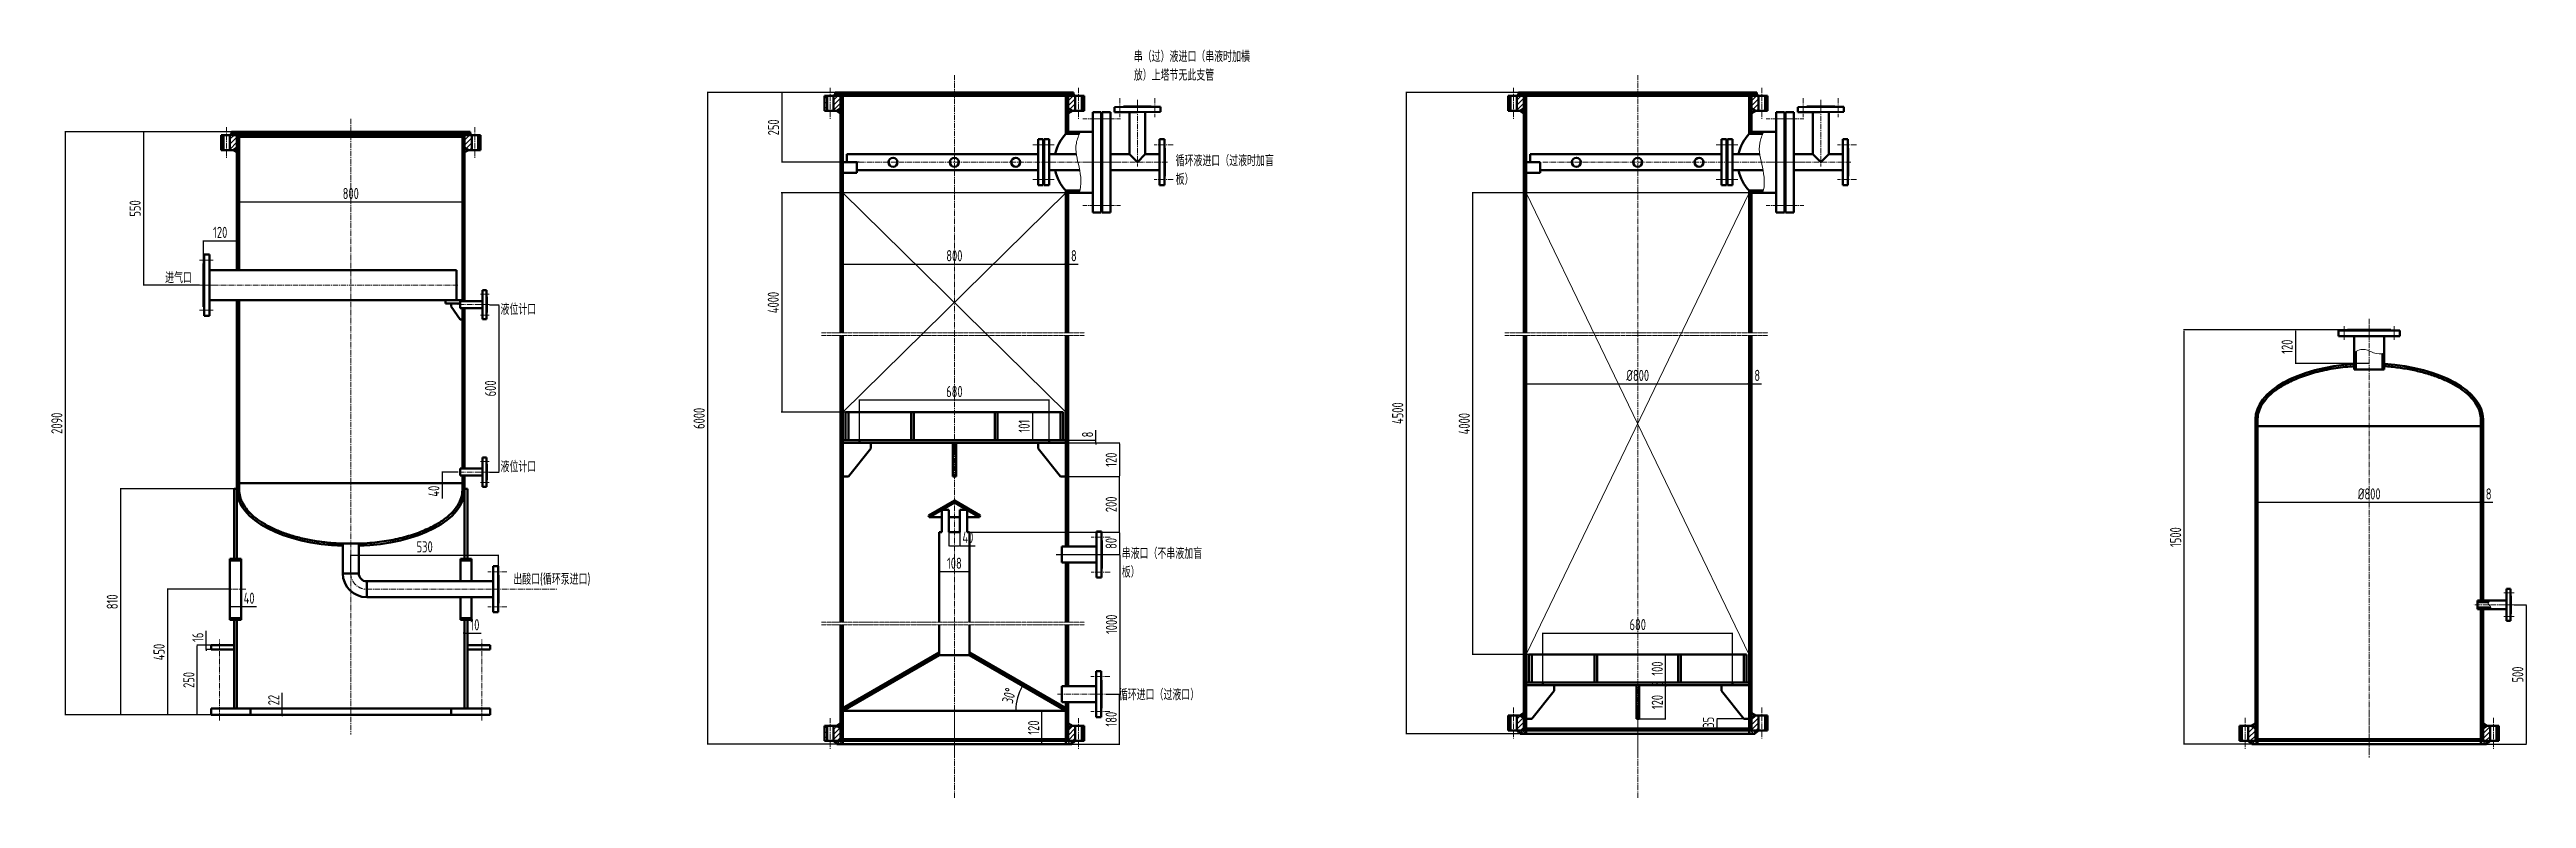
# Model space of a CAD drawing. Header units: millimetres. Extents: x -4783 to 11684, y 6425 to 68023.
# Drawn here: x 2805 to 11684, y 32023 to 34707 of the extents above.
import ezdxf

# ---------------------------------------------------------------- set-up
doc = ezdxf.new("R2010")
doc.units = ezdxf.units.MM
doc.linetypes.add('CENTER2', pattern=[28.575, 19.05, -3.175, 3.175, -3.175])
doc.linetypes.add('JIS_09_15', pattern=[18.9, 15, -0.9, 0.6, -0.9, 0.6, -0.9])
for name, color, linetype, lineweight in [('中心线', 1, 'CENTER2', 15), ('双点划线', 4, 'JIS_09_15', 15), ('尺寸线', 3, 'Continuous', 15), ('细实线', 2, 'Continuous', 15), ('轮廓线', 7, 'Continuous', 50)]:
    doc.layers.add(name, color=color, linetype=linetype, lineweight=lineweight)
doc.styles.add('工程字', font='gbenor.shx', dxfattribs={"width": 0.8, "bigfont": 'gbcbig.shx'})
doc.dimstyles.new('ISO-25', dxfattribs={"dimtxt": 40, "dimasz": 2.5, "dimexe": 1.25, "dimexo": 0.625, "dimgap": 10, "dimtad": 1, "dimdec": 0, "dimtxsty": '工程字', "dimcen": 2.5, "dimadec": 0, "dimazin": 0, "dimtfac": 1, "dimtdec": 0, "dimtmove": 0, "dimatfit": 3, "dimfxl": 0, "dimarcsym": 0})
pattern_1 = [(45, (1573.232, 33549.483), (-8.980256, 8.980256), [])]
pattern_2 = [(135, (1573.232, 33549.483), (-4.490128, -4.490128), [])]
pattern_3 = [(135, (1573.2317, 33549.4831), (-1.122532, -1.122532), []), (225, (1573.2317, 33549.4831), (1.122532, -1.122532), [])]
pattern_4 = [(45, (3737.026, 33689.995), (-8.980256, 8.980256), [])]
pattern_5 = [(135, (3737.026, 33689.995), (-4.490128, -4.490128), [])]
pattern_6 = [(135, (3737.0259, 33689.9953), (-1.122532, -1.122532), []), (225, (3737.0259, 33689.9953), (1.122532, -1.122532), [])]
pattern_7 = [(45, (3737.026, 31074.455), (-8.980256, 8.980256), [])]
pattern_8 = [(135, (3737.026, 31074.4546), (-4.490128, -4.490128), [])]
pattern_9 = [(135, (3737.0259, 31074.4546), (-1.122532, -1.122532), []), (225, (3737.0259, 31074.4546), (1.122532, -1.122532), [])]
pattern_10 = [(45, (6186.743, 33689.995), (-8.980256, 8.980256), [])]
pattern_11 = [(135, (6186.743, 33689.995), (-4.490128, -4.490128), [])]
pattern_12 = [(135, (6186.743, 33689.9953), (-1.122532, -1.122532), []), (225, (6186.743, 33689.9953), (1.122532, -1.122532), [])]
pattern_13 = [(45, (6186.743, 31111.843), (-8.980256, 8.980256), [])]
pattern_14 = [(135, (6186.743, 31111.8434), (-4.490128, -4.490128), [])]
pattern_15 = [(135, (6186.743, 31111.8434), (-1.122532, -1.122532), []), (225, (6186.743, 31111.8434), (1.122532, -1.122532), [])]
pattern_16 = [(45, (-2311.275, -1142.728), (-8.980256, 8.980256), [])]
pattern_17 = [(135, (-2311.275, -1142.728), (-4.490128, -4.490128), [])]
pattern_18 = [(135, (-2311.2753, -1142.7277), (-1.122532, -1.122532), []), (225, (-2311.2753, -1142.7277), (1.122532, -1.122532), [])]

msp = doc.modelspace()

# ---------------------------------------------------------------- texts
at = {"layer": '尺寸线', "char_height": 40, "attachment_point": 1, "style": '工程字'}
for s, insert, width in [('串（过）液进口（串液时加横放）上塔节无此支管', (6691.6679, 34702.39), 419.832456), ('循环液进口（过液时加盲板）', (6841.5005, 34329.036), 372.227558), ('进气口', (3218.933, 33909.5939), 300.709913), ('液位计口', (4421.3567, 33796.3795), 300.709913), ('液位计口', (4421.3567, 33232.4611), 300.709913), ('串液口（不串液加盲板）', (6648.4043, 32921.3306), 300.709913), ('出酸口(循环泵进口)', (4466.986, 32829.1826), 300.709913), ('循环进口（过液口）', (6637.8725, 32415.1778), 300.709913)]:
    msp.add_mtext(s, dxfattribs=dict(at, insert=insert, width=width))

# ---------------------------------------------------------------- blocks, each defined once
blk = doc.blocks.new('PL50-1.0RF')
at = {"layer": '中心线'}
for p, q in [((-62.5, 49.3), (-62.5, -18.3)), ((62.5, 49.3), (62.5, -18.3))]:
    blk.add_line(p, q, dxfattribs=at)
at = {"layer": '轮廓线'}
for p, q in [((0, 18), (-82.5, 18)), ((-82.5, 18), (-82.5, 0)), ((-82.5, 0), (0, 0)), ((-50, 20), (-50, 18)), ((0, 20), (-50, 20)), ((0, 20), (50, 20)), ((0, 18), (82.5, 18)), ((82.5, 0), (0, 0)), ((50, 20), (50, 18)), ((82.5, 18), (82.5, 0))]:
    blk.add_line(p, q, dxfattribs=at)
blk = doc.blocks.new('PL20-1.0RF')
at = {"layer": '中心线', "linetype": 'Continuous'}
for p, q in [((-37.5, 24.5), (-37.5, -7.2)), ((0, 24.5), (0, -7.2)), ((37.5, 24.5), (37.5, -7.2))]:
    blk.add_line(p, q, dxfattribs=at)
at = {"layer": '轮廓线', "linetype": 'Continuous'}
for p, q in [((-52.5, 14), (52.5, 14)), ((-52.5, 0), (-52.5, 14)), ((52.5, 0), (-52.5, 0)), ((-28, 16), (28, 16)), ((-28, 16), (-28, 14)), ((28, 16), (28, 14)), ((52.5, 14), (52.5, 0))]:
    blk.add_line(p, q, dxfattribs=at)
blk = doc.blocks.new('PL100-1.0RF')
at = {"layer": '中心线', "linetype": 'Continuous'}
for p, q in [((-90, 35.8), (-90, -13.2)), ((0, 35.8), (0, -13.2)), ((90, 35.8), (90, -13.2))]:
    blk.add_line(p, q, dxfattribs=at)
at = {"layer": '轮廓线', "linetype": 'Continuous'}
for p, q in [((-110, 20), (110, 20)), ((-110, 0), (-110, 20)), ((110, 0), (-110, 0)), ((-78, 22), (78, 22)), ((-78, 22), (-78, 20)), ((78, 22), (78, 20)), ((110, 20), (110, 0))]:
    blk.add_line(p, q, dxfattribs=at)
blk = doc.blocks.new('*D145')
at = {"layer": 'Defpoints', "color": 0}
for p in [(3457, 34412.9), (2860.9, 32322.9), (3384.5, 32322.9)]:
    blk.add_point(p, dxfattribs=at)
at = {"layer": '尺寸线', "color": 0, "lineweight": -2}
for p, q in [((3456.4, 34412.9), (2859.6, 34412.9)), ((2860.9, 34410.4), (2860.9, 32325.4)), ((3383.9, 32322.9), (2859.6, 32322.9))]:
    blk.add_line(p, q, dxfattribs=at)
at = {"layer": '尺寸线', "color": 0}
for points in [[(2860.5, 34410.4), (2861.3, 34410.4), (2860.9, 34412.9)], [(2860.5, 32325.4), (2861.3, 32325.4), (2860.9, 32322.9)]]:
    blk.add_solid(points, dxfattribs=at)
at = {"layer": '尺寸线', "color": 0, "insert": (2830.9, 33367.9), "char_height": 40, "attachment_point": 5, "rotation": 90, "style": '工程字'}
blk.add_mtext('2090', dxfattribs=at)
blk = doc.blocks.new('*D146')
at = {"layer": 'Defpoints', "color": 0}
for p in [(3457, 34412.9), (3141.3, 33862.9), (3342.7, 33862.9)]:
    blk.add_point(p, dxfattribs=at)
at = {"layer": '尺寸线', "color": 0, "lineweight": -2}
for p, q in [((3456.4, 34412.9), (3140, 34412.9)), ((3141.3, 34410.4), (3141.3, 33865.4)), ((3342.1, 33862.9), (3140, 33862.9))]:
    blk.add_line(p, q, dxfattribs=at)
at = {"layer": '尺寸线', "color": 0}
for points in [[(3140.9, 34410.4), (3141.7, 34410.4), (3141.3, 34412.9)], [(3140.9, 33865.4), (3141.7, 33865.4), (3141.3, 33862.9)]]:
    blk.add_solid(points, dxfattribs=at)
at = {"layer": '尺寸线', "color": 0, "insert": (3111.3, 34137.9), "char_height": 40, "attachment_point": 5, "rotation": 90, "style": '工程字'}
blk.add_mtext('550', dxfattribs=at)
blk = doc.blocks.new('*D147')
at = {"layer": 'Defpoints', "color": 0}
for p in [(3476.5, 34022.1), (3356.5, 33940.9), (3476.5, 33940.9)]:
    blk.add_point(p, dxfattribs=at)
at = {"layer": '尺寸线', "color": 0, "lineweight": -2}
for p, q in [((3356.5, 33941.6), (3356.5, 34023.4)), ((3359, 34022.1), (3474, 34022.1)), ((3476.5, 33941.6), (3476.5, 34023.4))]:
    blk.add_line(p, q, dxfattribs=at)
at = {"layer": '尺寸线', "color": 0}
for points in [[(3359, 34022.6), (3359, 34021.7), (3356.5, 34022.1)], [(3474, 34022.6), (3474, 34021.7), (3476.5, 34022.1)]]:
    blk.add_solid(points, dxfattribs=at)
at = {"layer": '尺寸线', "color": 0, "insert": (3416.5, 34052.1), "char_height": 40, "attachment_point": 5, "style": '工程字'}
blk.add_mtext('120', dxfattribs=at)
blk = doc.blocks.new('*D148')
at = {"layer": 'Defpoints', "color": 0}
for p in [(3484.5, 34155.4), (4284.5, 34161.4), (4284.5, 34155.4)]:
    blk.add_point(p, dxfattribs=at)
at = {"layer": '尺寸线', "color": 0, "lineweight": -2}
for p, q in [((3484.5, 34156.1), (3484.5, 34162.7)), ((3487, 34161.4), (4282, 34161.4)), ((4284.5, 34156.1), (4284.5, 34162.7))]:
    blk.add_line(p, q, dxfattribs=at)
at = {"layer": '尺寸线', "color": 0}
for points in [[(3487, 34161.8), (3487, 34161), (3484.5, 34161.4)], [(4282, 34161.8), (4282, 34161), (4284.5, 34161.4)]]:
    blk.add_solid(points, dxfattribs=at)
at = {"layer": '尺寸线', "color": 0, "insert": (3884.5, 34191.4), "char_height": 40, "attachment_point": 5, "style": '工程字'}
blk.add_mtext('800', dxfattribs=at)
blk = doc.blocks.new('*D149')
at = {"layer": 'Defpoints', "color": 0}
for p in [(4381, 33792.9), (4381, 33192.9), (4415.3, 33192.9)]:
    blk.add_point(p, dxfattribs=at)
at = {"layer": '尺寸线', "color": 0, "lineweight": -2}
for p, q in [((4381.7, 33792.9), (4416.6, 33792.9)), ((4415.3, 33790.4), (4415.3, 33195.4)), ((4381.7, 33192.9), (4416.6, 33192.9))]:
    blk.add_line(p, q, dxfattribs=at)
at = {"layer": '尺寸线', "color": 0}
for points in [[(4414.9, 33790.4), (4415.7, 33790.4), (4415.3, 33792.9)], [(4414.9, 33195.4), (4415.7, 33195.4), (4415.3, 33192.9)]]:
    blk.add_solid(points, dxfattribs=at)
at = {"layer": '尺寸线', "color": 0, "insert": (4385.3, 33492.9), "char_height": 40, "attachment_point": 5, "rotation": 90, "style": '工程字'}
blk.add_mtext('600', dxfattribs=at)
blk = doc.blocks.new('*D150')
at = {"layer": 'Defpoints', "color": 0}
for p in [(3466.5, 33132.9), (3059.6, 32322.9), (3383.9, 32322.9)]:
    blk.add_point(p, dxfattribs=at)
at = {"layer": '尺寸线', "color": 0, "lineweight": -2}
for p, q in [((3465.9, 33132.9), (3058.4, 33132.9)), ((3059.6, 33130.4), (3059.6, 32325.4)), ((3383.3, 32322.9), (3058.4, 32322.9))]:
    blk.add_line(p, q, dxfattribs=at)
at = {"layer": '尺寸线', "color": 0}
for points in [[(3059.2, 33130.4), (3060.1, 33130.4), (3059.6, 33132.9)], [(3059.2, 32325.4), (3060.1, 32325.4), (3059.6, 32322.9)]]:
    blk.add_solid(points, dxfattribs=at)
at = {"layer": '尺寸线', "color": 0, "insert": (3029.6, 32727.9), "char_height": 40, "attachment_point": 5, "rotation": 90, "style": '工程字'}
blk.add_mtext('810', dxfattribs=at)
blk = doc.blocks.new('*D151')
at = {"layer": 'Defpoints', "color": 0}
for p in [(3451.5, 32772.9), (3227.3, 32322.9), (3384.5, 32322.9)]:
    blk.add_point(p, dxfattribs=at)
at = {"layer": '尺寸线', "color": 0, "lineweight": -2}
for p, q in [((3450.9, 32772.9), (3226, 32772.9)), ((3227.3, 32770.4), (3227.3, 32325.4)), ((3383.9, 32322.9), (3226, 32322.9))]:
    blk.add_line(p, q, dxfattribs=at)
at = {"layer": '尺寸线', "color": 0}
for points in [[(3226.8, 32770.4), (3227.7, 32770.4), (3227.3, 32772.9)], [(3226.8, 32325.4), (3227.7, 32325.4), (3227.3, 32322.9)]]:
    blk.add_solid(points, dxfattribs=at)
at = {"layer": '尺寸线', "color": 0, "insert": (3197.3, 32547.9), "char_height": 40, "attachment_point": 5, "rotation": 90, "style": '工程字'}
blk.add_mtext('450', dxfattribs=at)
blk = doc.blocks.new('*D152')
at = {"layer": 'Defpoints', "color": 0}
for p in [(4212.4, 33152.9), (4269.8, 33192.9), (4269.8, 33152.9)]:
    blk.add_point(p, dxfattribs=at)
at = {"layer": '尺寸线', "color": 0, "lineweight": -2}
for p, q in [((4269.1, 33192.9), (4211.2, 33192.9)), ((4269.1, 33152.9), (4211.2, 33152.9)), ((4212.4, 33190.4), (4212.4, 33155.4)), ((4212.4, 33152.9), (4212.4, 33098.4))]:
    blk.add_line(p, q, dxfattribs=at)
at = {"layer": '尺寸线', "color": 0}
for points in [[(4212, 33190.4), (4212.8, 33190.4), (4212.4, 33192.9)], [(4212, 33155.4), (4212.8, 33155.4), (4212.4, 33152.9)]]:
    blk.add_solid(points, dxfattribs=at)
at = {"layer": '尺寸线', "color": 0, "insert": (4182.4, 33124.4), "char_height": 40, "attachment_point": 5, "rotation": 90, "style": '工程字'}
blk.add_mtext('40', dxfattribs=at)
blk = doc.blocks.new('*D153')
at = {"layer": 'Defpoints', "color": 0}
for p in [(4414.5, 32895.1), (3884.5, 32829.9), (4414.5, 32822.9)]:
    blk.add_point(p, dxfattribs=at)
at = {"layer": '尺寸线', "color": 0, "lineweight": -2}
for p, q in [((3884.5, 32830.6), (3884.5, 32896.4)), ((3887, 32895.1), (4412, 32895.1)), ((4414.5, 32823.6), (4414.5, 32896.4))]:
    blk.add_line(p, q, dxfattribs=at)
at = {"layer": '尺寸线', "color": 0}
for points in [[(3887, 32895.5), (3887, 32894.7), (3884.5, 32895.1)], [(4412, 32895.5), (4412, 32894.7), (4414.5, 32895.1)]]:
    blk.add_solid(points, dxfattribs=at)
at = {"layer": '尺寸线', "color": 0, "insert": (4149.5, 32925.1), "char_height": 40, "attachment_point": 5, "style": '工程字'}
blk.add_mtext('530', dxfattribs=at)
blk = doc.blocks.new('PL200-2.5RF')
at = {"layer": '中心线'}
for p, q in [((-155, 64.9), (-155, -35.4)), ((0, 64.9), (0, -35.4)), ((155, 64.9), (155, -35.4))]:
    blk.add_line(p, q, dxfattribs=at)
at = {"layer": '轮廓线'}
for p, q in [((-180, 30), (180, 30)), ((-180, 0), (-180, 30)), ((180, 0), (-180, 0)), ((-137, 32), (137, 32)), ((-137, 32), (-137, 30)), ((137, 32), (137, 30)), ((180, 30), (180, 0))]:
    blk.add_line(p, q, dxfattribs=at)
blk = doc.blocks.new('*D159')
at = {"layer": 'Defpoints', "color": 0}
for p in [(5620.8, 34553.4), (5163.5, 32217.2), (5627.3, 32217.2)]:
    blk.add_point(p, dxfattribs=at)
at = {"layer": '尺寸线', "color": 0, "lineweight": -2}
for p, q in [((5620.2, 34553.4), (5162.3, 34553.4)), ((5163.5, 34550.9), (5163.5, 32219.7)), ((5626.7, 32217.2), (5162.3, 32217.2))]:
    blk.add_line(p, q, dxfattribs=at)
at = {"layer": '尺寸线', "color": 0}
for points in [[(5163.1, 34550.9), (5163.9, 34550.9), (5163.5, 34553.4)], [(5163.1, 32219.7), (5163.9, 32219.7), (5163.5, 32217.2)]]:
    blk.add_solid(points, dxfattribs=at)
at = {"layer": '尺寸线', "color": 0, "insert": (5133.5, 33385.3), "char_height": 40, "attachment_point": 5, "rotation": 90, "style": '工程字'}
blk.add_mtext('6000', dxfattribs=at)
blk = doc.blocks.new('*D160')
at = {"layer": 'Defpoints', "color": 0}
for p in [(6448.3, 34193.9), (5429.2, 33407.2), (6438.3, 33407.2)]:
    blk.add_point(p, dxfattribs=at)
at = {"layer": '尺寸线', "color": 0, "lineweight": -2}
for p, q in [((6447.7, 34193.9), (5427.9, 34193.9)), ((5429.2, 34191.4), (5429.2, 33409.7)), ((6437.7, 33407.2), (5427.9, 33407.2))]:
    blk.add_line(p, q, dxfattribs=at)
at = {"layer": '尺寸线', "color": 0}
for points in [[(5428.8, 34191.4), (5429.6, 34191.4), (5429.2, 34193.9)], [(5428.8, 33409.7), (5429.6, 33409.7), (5429.2, 33407.2)]]:
    blk.add_solid(points, dxfattribs=at)
at = {"layer": '尺寸线', "color": 0, "insert": (5399.2, 33800.6), "char_height": 40, "attachment_point": 5, "rotation": 90, "style": '工程字'}
blk.add_mtext('4000', dxfattribs=at)
blk = doc.blocks.new('*D161')
at = {"layer": 'Defpoints', "color": 0}
for p in [(5620.2, 34553.4), (5430.1, 34303.4), (5707.8, 34303.4)]:
    blk.add_point(p, dxfattribs=at)
at = {"layer": '尺寸线', "color": 0, "lineweight": -2}
for p, q in [((5619.6, 34553.4), (5428.8, 34553.4)), ((5430.1, 34550.9), (5430.1, 34305.9)), ((5707.1, 34303.4), (5428.8, 34303.4))]:
    blk.add_line(p, q, dxfattribs=at)
at = {"layer": '尺寸线', "color": 0}
for points in [[(5429.7, 34550.9), (5430.5, 34550.9), (5430.1, 34553.4)], [(5429.7, 34305.9), (5430.5, 34305.9), (5430.1, 34303.4)]]:
    blk.add_solid(points, dxfattribs=at)
at = {"layer": '尺寸线', "color": 0, "insert": (5400.1, 34428.4), "char_height": 40, "attachment_point": 5, "rotation": 90, "style": '工程字'}
blk.add_mtext('250', dxfattribs=at)
blk = doc.blocks.new('*D162')
at = {"layer": 'Defpoints', "color": 0}
for p in [(6448.3, 33938.4), (5648.3, 33887.9), (6448.3, 33887.9)]:
    blk.add_point(p, dxfattribs=at)
at = {"layer": '尺寸线', "color": 0, "lineweight": -2}
for p, q in [((5648.3, 33888.5), (5648.3, 33939.7)), ((5650.8, 33938.4), (6445.8, 33938.4)), ((6448.3, 33888.5), (6448.3, 33939.7))]:
    blk.add_line(p, q, dxfattribs=at)
at = {"layer": '尺寸线', "color": 0}
for points in [[(5650.8, 33938.8), (5650.8, 33938), (5648.3, 33938.4)], [(6445.8, 33938.8), (6445.8, 33938), (6448.3, 33938.4)]]:
    blk.add_solid(points, dxfattribs=at)
at = {"layer": '尺寸线', "color": 0, "insert": (6048.3, 33968.4), "char_height": 40, "attachment_point": 5, "style": '工程字'}
blk.add_mtext('800', dxfattribs=at)
blk = doc.blocks.new('*D163')
at = {"layer": 'Defpoints', "color": 0}
for p in [(6448.3, 33938.4), (6456.3, 33938.4), (6456.3, 33938.4)]:
    blk.add_point(p, dxfattribs=at)
at = {"layer": '尺寸线', "color": 0, "lineweight": -2}
for p, q in [((6445.8, 33938.4), (6443.3, 33938.4)), ((6448.3, 33939), (6448.3, 33939.7)), ((6448.3, 33938.4), (6456.3, 33938.4)), ((6456.3, 33939), (6456.3, 33939.7)), ((6458.8, 33938.4), (6492, 33938.4))]:
    blk.add_line(p, q, dxfattribs=at)
at = {"layer": '尺寸线', "color": 0}
for points in [[(6445.8, 33938.8), (6445.8, 33938), (6448.3, 33938.4)], [(6458.8, 33938.8), (6458.8, 33938), (6456.3, 33938.4)]]:
    blk.add_solid(points, dxfattribs=at)
at = {"layer": '尺寸线', "color": 0, "insert": (6476.6, 33968.4), "char_height": 40, "attachment_point": 5, "style": '工程字'}
blk.add_mtext('8', dxfattribs=at)
blk = doc.blocks.new('*D164')
at = {"layer": 'Defpoints', "color": 0}
for p in [(6388.3, 33451.4), (5708.3, 33307.2), (6388.3, 33307.2)]:
    blk.add_point(p, dxfattribs=at)
at = {"layer": '尺寸线', "color": 0, "lineweight": -2}
for p, q in [((5708.3, 33307.8), (5708.3, 33452.6)), ((5710.8, 33451.4), (6385.8, 33451.4)), ((6388.3, 33307.8), (6388.3, 33452.6))]:
    blk.add_line(p, q, dxfattribs=at)
at = {"layer": '尺寸线', "color": 0}
for points in [[(5710.8, 33451.8), (5710.8, 33450.9), (5708.3, 33451.4)], [(6385.8, 33451.8), (6385.8, 33450.9), (6388.3, 33451.4)]]:
    blk.add_solid(points, dxfattribs=at)
at = {"layer": '尺寸线', "color": 0, "insert": (6048.3, 33481.4), "char_height": 40, "attachment_point": 5, "style": '工程字'}
blk.add_mtext('680', dxfattribs=at)
blk = doc.blocks.new('*D165')
at = {"layer": 'Defpoints', "color": 0}
for p in [(6437.7, 33407.8), (6328.5, 33307.2), (6438.3, 33307.2)]:
    blk.add_point(p, dxfattribs=at)
at = {"layer": '尺寸线', "color": 0, "lineweight": -2}
for p, q in [((6437.1, 33407.8), (6327.3, 33407.8)), ((6328.5, 33405.3), (6328.5, 33309.7)), ((6437.7, 33307.2), (6327.3, 33307.2))]:
    blk.add_line(p, q, dxfattribs=at)
at = {"layer": '尺寸线', "color": 0}
for points in [[(6328.1, 33405.3), (6328.9, 33405.3), (6328.5, 33407.8)], [(6328.1, 33309.7), (6328.9, 33309.7), (6328.5, 33307.2)]]:
    blk.add_solid(points, dxfattribs=at)
at = {"layer": '尺寸线', "color": 0, "insert": (6298.5, 33357.5), "char_height": 40, "attachment_point": 5, "rotation": 90, "style": '工程字'}
blk.add_mtext('101', dxfattribs=at)
blk = doc.blocks.new('*D166')
at = {"layer": 'Defpoints', "color": 0}
for p in [(6448.3, 33307.2), (6555.9, 33307.2), (6448.3, 33297.2)]:
    blk.add_point(p, dxfattribs=at)
at = {"layer": '尺寸线', "color": 0, "lineweight": -2}
for p, q in [((6448.9, 33307.2), (6557.1, 33307.2)), ((6555.9, 33309.7), (6555.9, 33342.8)), ((6555.9, 33297.2), (6555.9, 33307.2)), ((6448.9, 33297.2), (6557.1, 33297.2)), ((6555.9, 33294.7), (6555.9, 33292.2))]:
    blk.add_line(p, q, dxfattribs=at)
at = {"layer": '尺寸线', "color": 0}
for points in [[(6555.5, 33309.7), (6556.3, 33309.7), (6555.9, 33307.2)], [(6555.5, 33294.7), (6556.3, 33294.7), (6555.9, 33297.2)]]:
    blk.add_solid(points, dxfattribs=at)
at = {"layer": '尺寸线', "color": 0, "insert": (6525.9, 33327.5), "char_height": 40, "attachment_point": 5, "rotation": 90, "style": '工程字'}
blk.add_mtext('8', dxfattribs=at)
blk = doc.blocks.new('*D167')
at = {"layer": 'Defpoints', "color": 0}
for p in [(6448.3, 33297.2), (6448.3, 33177.2), (6640.7, 33177.2)]:
    blk.add_point(p, dxfattribs=at)
at = {"layer": '尺寸线', "color": 0, "lineweight": -2}
for p, q in [((6448.9, 33297.2), (6642, 33297.2)), ((6640.7, 33294.7), (6640.7, 33179.7)), ((6448.9, 33177.2), (6642, 33177.2))]:
    blk.add_line(p, q, dxfattribs=at)
at = {"layer": '尺寸线', "color": 0}
for points in [[(6640.3, 33294.7), (6641.1, 33294.7), (6640.7, 33297.2)], [(6640.3, 33179.7), (6641.1, 33179.7), (6640.7, 33177.2)]]:
    blk.add_solid(points, dxfattribs=at)
at = {"layer": '尺寸线', "color": 0, "insert": (6610.7, 33237.2), "char_height": 40, "attachment_point": 5, "rotation": 90, "style": '工程字'}
blk.add_mtext('120', dxfattribs=at)
blk = doc.blocks.new('*D168')
at = {"layer": 'Defpoints', "color": 0}
for p in [(6102.3, 32977.2), (6412.8, 32897.2), (6640.3, 32897.2)]:
    blk.add_point(p, dxfattribs=at)
at = {"layer": '尺寸线', "color": 0, "lineweight": -2}
for p, q in [((6102.9, 32977.2), (6641.6, 32977.2)), ((6640.3, 32974.7), (6640.3, 32899.7)), ((6413.5, 32897.2), (6641.6, 32897.2))]:
    blk.add_line(p, q, dxfattribs=at)
at = {"layer": '尺寸线', "color": 0}
for points in [[(6639.9, 32974.7), (6640.7, 32974.7), (6640.3, 32977.2)], [(6639.9, 32899.7), (6640.7, 32899.7), (6640.3, 32897.2)]]:
    blk.add_solid(points, dxfattribs=at)
at = {"layer": '尺寸线', "color": 0, "insert": (6610.3, 32937.2), "char_height": 40, "attachment_point": 5, "rotation": 90, "style": '工程字'}
blk.add_mtext('80', dxfattribs=at)
blk = doc.blocks.new('*D133')
at = {"layer": 'Defpoints', "color": 0}
for p in [(6448.9, 33177.2), (6640.7, 33177.2), (6102.3, 32977.2)]:
    blk.add_point(p, dxfattribs=at)
at = {"layer": '尺寸线', "color": 0, "lineweight": -2}
for p, q in [((6449.6, 33177.2), (6642, 33177.2)), ((6640.7, 32979.7), (6640.7, 33174.7)), ((6102.9, 32977.2), (6642, 32977.2))]:
    blk.add_line(p, q, dxfattribs=at)
at = {"layer": '尺寸线', "color": 0}
for points in [[(6640.3, 33174.7), (6641.1, 33174.7), (6640.7, 33177.2)], [(6640.3, 32979.7), (6641.1, 32979.7), (6640.7, 32977.2)]]:
    blk.add_solid(points, dxfattribs=at)
at = {"layer": '尺寸线', "color": 0, "insert": (6610.7, 33077.2), "char_height": 40, "attachment_point": 5, "rotation": 90, "style": '工程字'}
blk.add_mtext('200', dxfattribs=at)
blk = doc.blocks.new('*D169')
at = {"layer": 'Defpoints', "color": 0}
for p in [(6577.3, 32897.2), (6590.9, 32397.2), (6641.6, 32397.2)]:
    blk.add_point(p, dxfattribs=at)
at = {"layer": '尺寸线', "color": 0, "lineweight": -2}
for p, q in [((6578, 32897.2), (6642.8, 32897.2)), ((6641.6, 32894.7), (6641.6, 32399.7)), ((6591.5, 32397.2), (6642.8, 32397.2))]:
    blk.add_line(p, q, dxfattribs=at)
at = {"layer": '尺寸线', "color": 0}
for points in [[(6641.1, 32894.7), (6642, 32894.7), (6641.6, 32897.2)], [(6641.1, 32399.7), (6642, 32399.7), (6641.6, 32397.2)]]:
    blk.add_solid(points, dxfattribs=at)
at = {"layer": '尺寸线', "color": 0, "insert": (6611.6, 32647.2), "char_height": 40, "attachment_point": 5, "rotation": 90, "style": '工程字'}
blk.add_mtext('1000', dxfattribs=at)
blk = doc.blocks.new('*D170')
at = {"layer": 'Defpoints', "color": 0}
for p in [(6590.9, 32397.2), (6640.6, 32397.2), (6469.3, 32217.2)]:
    blk.add_point(p, dxfattribs=at)
at = {"layer": '尺寸线', "color": 0, "lineweight": -2}
for p, q in [((6591.5, 32397.2), (6641.9, 32397.2)), ((6640.6, 32219.7), (6640.6, 32394.7)), ((6469.9, 32217.2), (6641.9, 32217.2))]:
    blk.add_line(p, q, dxfattribs=at)
at = {"layer": '尺寸线', "color": 0}
for points in [[(6640.2, 32394.7), (6641.1, 32394.7), (6640.6, 32397.2)], [(6640.2, 32219.7), (6641.1, 32219.7), (6640.6, 32217.2)]]:
    blk.add_solid(points, dxfattribs=at)
at = {"layer": '尺寸线', "color": 0, "insert": (6610.6, 32307.2), "char_height": 40, "attachment_point": 5, "rotation": 90, "style": '工程字'}
blk.add_mtext('180', dxfattribs=at)
blk = doc.blocks.new('*D171')
at = {"layer": 'Defpoints', "color": 0}
for p in [(6362.4, 32337.2), (6448.3, 32337.2), (6448.3, 32217.2)]:
    blk.add_point(p, dxfattribs=at)
at = {"layer": '尺寸线', "color": 0, "lineweight": -2}
for p, q in [((6447.7, 32337.2), (6361.2, 32337.2)), ((6362.4, 32219.7), (6362.4, 32334.7)), ((6447.7, 32217.2), (6361.2, 32217.2))]:
    blk.add_line(p, q, dxfattribs=at)
at = {"layer": '尺寸线', "color": 0}
for points in [[(6362, 32334.7), (6362.8, 32334.7), (6362.4, 32337.2)], [(6362, 32219.7), (6362.8, 32219.7), (6362.4, 32217.2)]]:
    blk.add_solid(points, dxfattribs=at)
at = {"layer": '尺寸线', "color": 0, "insert": (6332.4, 32277.2), "char_height": 40, "attachment_point": 5, "rotation": 90, "style": '工程字'}
blk.add_mtext('120', dxfattribs=at)
blk = doc.blocks.new('*D172')
at = {"layer": 'Defpoints', "color": 0}
for p in [(5994.3, 32832.1), (6102.3, 32836), (6102.3, 32832.1)]:
    blk.add_point(p, dxfattribs=at)
at = {"layer": '尺寸线', "color": 0, "lineweight": -2}
for p, q in [((5994.3, 32832.7), (5994.3, 32837.3)), ((5996.8, 32836), (6099.8, 32836)), ((6102.3, 32832.7), (6102.3, 32837.3))]:
    blk.add_line(p, q, dxfattribs=at)
at = {"layer": '尺寸线', "color": 0}
for points in [[(5996.8, 32836.4), (5996.8, 32835.6), (5994.3, 32836)], [(6099.8, 32836.4), (6099.8, 32835.6), (6102.3, 32836)]]:
    blk.add_solid(points, dxfattribs=at)
at = {"layer": '尺寸线', "color": 0, "insert": (6048.3, 32866), "char_height": 40, "attachment_point": 5, "style": '工程字'}
blk.add_mtext('108', dxfattribs=at)
blk = doc.blocks.new('*D173')
at = {"layer": 'Defpoints', "color": 0}
for p in [(6028.3, 32977.2), (6068.3, 32977.2), (6068.3, 32929)]:
    blk.add_point(p, dxfattribs=at)
at = {"layer": '尺寸线', "color": 0, "lineweight": -2}
for p, q in [((6028.3, 32976.6), (6028.3, 32927.8)), ((6068.3, 32976.6), (6068.3, 32927.8)), ((6030.8, 32929), (6065.8, 32929)), ((6068.3, 32929), (6122.8, 32929))]:
    blk.add_line(p, q, dxfattribs=at)
at = {"layer": '尺寸线', "color": 0}
for points in [[(6030.8, 32929.4), (6030.8, 32928.6), (6028.3, 32929)], [(6065.8, 32929.4), (6065.8, 32928.6), (6068.3, 32929)]]:
    blk.add_solid(points, dxfattribs=at)
at = {"layer": '尺寸线', "color": 0, "insert": (6096.8, 32959), "char_height": 40, "attachment_point": 5, "style": '工程字'}
blk.add_mtext('40', dxfattribs=at)
blk = doc.blocks.new('*D139')
at = {"layer": 'Defpoints', "color": 0}
for p in [(8070.5, 34553.4), (7667.6, 32254.6), (8077, 32254.6)]:
    blk.add_point(p, dxfattribs=at)
at = {"layer": '尺寸线', "color": 0, "lineweight": -2}
for p, q in [((8069.9, 34553.4), (7666.4, 34553.4)), ((7667.6, 34550.9), (7667.6, 32257.1)), ((8076.4, 32254.6), (7666.4, 32254.6))]:
    blk.add_line(p, q, dxfattribs=at)
at = {"layer": '尺寸线', "color": 0}
for points in [[(7667.2, 34550.9), (7668.1, 34550.9), (7667.6, 34553.4)], [(7667.2, 32257.1), (7668.1, 32257.1), (7667.6, 32254.6)]]:
    blk.add_solid(points, dxfattribs=at)
at = {"layer": '尺寸线', "color": 0, "insert": (7637.6, 33404), "char_height": 40, "attachment_point": 5, "rotation": 90, "style": '工程字'}
blk.add_mtext('4500', dxfattribs=at)
blk = doc.blocks.new('PL25-1.0RF')
at = {"layer": '中心线', "linetype": 'Continuous'}
for p, q in [((-42.5, 27.1), (-42.5, -9.1)), ((0, 27.1), (0, -9.1)), ((42.5, 27.1), (42.5, -9.1))]:
    blk.add_line(p, q, dxfattribs=at)
at = {"layer": '轮廓线', "linetype": 'Continuous'}
for p, q in [((-57.5, 14), (57.5, 14)), ((-57.5, 0), (-57.5, 14)), ((57.5, 0), (-57.5, 0)), ((-32.5, 16), (32.5, 16)), ((-32.5, 16), (-32.5, 14)), ((32.5, 16), (32.5, 14)), ((57.5, 14), (57.5, 0))]:
    blk.add_line(p, q, dxfattribs=at)
blk = doc.blocks.new('塔帽')
at = {"layer": '细实线'}
h = blk.add_hatch(dxfattribs=at)
h.set_pattern_fill('ANSI31', color=256, scale=4, style=0)
h.set_pattern_definition(pattern_16)
h.paths.add_polyline_path([(-456.5, 66), (-465, 66), (-465, 12), (-456.5, 12)])
h.paths.add_polyline_path([(-433.5, 12), (-408, 12), (-408, 58), (-421.9, 66), (-433.5, 66)])
h = blk.add_hatch(dxfattribs=at)
h.set_pattern_fill('ANSI37', color=256, scale=0.5, angle=90, style=0)
h.set_pattern_definition(pattern_18)
h.paths.add_polyline_path([(-427.5, 12), (-433.5, 12), (-427.5, 6)])
h = blk.add_hatch(dxfattribs=at)
h.set_pattern_fill('ANSI31', color=256, scale=2, angle=90, style=0)
h.set_pattern_definition(pattern_17)
h.paths.add_polyline_path([(-427.5, 12), (-427.5, 6), (-421, 6), (-421, 0), (-400, 0), (-400, 12)])
h = blk.add_hatch(dxfattribs=at)
h.set_pattern_fill('ANSI31', color=256, scale=2, angle=90, style=0)
h.set_pattern_definition(pattern_17)
h.paths.add_polyline_path([(400, 12), (400, 0), (421, 0), (421, 6), (427.5, 6), (427.5, 12)])
h = blk.add_hatch(dxfattribs=at)
h.set_pattern_fill('ANSI31', color=256, scale=4, style=0)
h.set_pattern_definition(pattern_16)
h.paths.add_polyline_path([(433.5, 66), (421.9, 66), (408, 58), (408, 12), (433.5, 12)])
h.paths.add_polyline_path([(465, 66), (456.5, 66), (456.5, 12), (465, 12)])
h = blk.add_hatch(dxfattribs=at)
h.set_pattern_fill('ANSI37', color=256, scale=0.5, angle=90, style=0)
h.set_pattern_definition(pattern_18)
h.paths.add_polyline_path([(433.5, 12), (427.5, 12), (427.5, 6)])
at = {"layer": '中心线'}
for p, q in [((0, 1525.2), (0, -25.8)), ((482.9, 500), (374.5, 500)), ((-445, 94.3), (-445, -16.3)), ((0, 123.8), (0, -49)), ((445, 94.3), (445, -16.3))]:
    blk.add_line(p, q, dxfattribs=at)
at = {"layer": '细实线'}
for points, start_tangent, end_tangent in [([(-54, 1403.4), (-14, 1414.7), (15.4, 1403.1), (54, 1403.4)], (0.707107, 0.707107), (0.876421, 0.481546)), ([(431.8, 516), (427.3, 501.4), (435, 493.6), (435, 484)], (-0.499136, -0.866523), (-0.402449, -0.915442))]:
    blk.add_spline(points, degree=3, dxfattribs=dict(at, start_tangent=start_tangent, end_tangent=end_tangent))
at = {"layer": '轮廓线'}
for p, q in [((-54, 1343.8), (-54, 1463)), ((54, 1463), (54, 1343.8)), ((54, 1343.8), (-54, 1343.8)), ((-48, 1343.8), (-48, 1408.2)), ((48, 1400.9), (48, 1343.8)), ((-408, 1165), (-408, 19)), ((-400, 1165), (-400, 19)), ((400, 1165), (400, 516)), ((408, 1165), (408, 516)), ((-408, 1140), (408, 1140)), ((492, 516), (387.7, 516)), ((387.7, 516), (387.7, 484)), ((428.5, 510), (387.7, 510)), ((387.7, 490), (436.1, 490)), ((387.7, 484), (492, 484)), ((400, 484), (400, 19)), ((408, 484), (408, 19)), ((-465, 66), (-421.9, 66)), ((-465, 12), (-465, 66)), ((465, 12), (-465, 12)), ((-456.5, 66), (-456.5, 12)), ((-433.5, 66), (-433.5, 12)), ((-427.5, 6), (-433.5, 12)), ((-427.5, 12), (-427.5, 6)), ((-421, 6), (-427.5, 6)), ((-421.9, 66), (-408, 74)), ((-408, 58), (-421.9, 66)), ((-421, 6), (-421, 0)), ((421, 0), (-421, 0)), ((-408, 58), (-408, 12)), ((-400, 19), (-408, 19)), ((-408, 19), (408, 19)), ((-400, 12), (-400, 0)), ((400, 12), (400, 0)), ((421.9, 66), (408, 74)), ((408, 58), (421.9, 66)), ((408, 58), (408, 12)), ((427.5, 6), (421, 6)), ((421, 6), (421, 0)), ((421.9, 66), (465, 66)), ((427.5, 12), (427.5, 6)), ((427.5, 6), (433.5, 12)), ((433.5, 66), (433.5, 12)), ((456.5, 66), (456.5, 12)), ((465, 66), (465, 12))]:
    blk.add_line(p, q, dxfattribs=at)
for start_param, end_param in [(4.845131, 6.283185), (3.141593, 4.579647)]:
    blk.add_ellipse((0, 1165), major_axis=(-408, 0), ratio=0.490196, start_param=start_param, end_param=end_param, dxfattribs=at)
for points, knots in [([(-54, 1355.2), (-58.9, 1354.9), (-63.8, 1354.5), (-91.5, 1352.2), (-114.1, 1349.3), (-157.9, 1341.6), (-179, 1336.8), (-219.4, 1325.6), (-238.5, 1319.2), (-274.2, 1304.8), (-290.7, 1296.8), (-317.8, 1281.3), (-329, 1274), (-349, 1258.7), (-357.8, 1250.7), (-373, 1234.3), (-379.4, 1225.9), (-389.6, 1209), (-393.4, 1200.4), (-398.6, 1183.2), (-399.9, 1174.6), (-400, 1165.6), (-400, 1165.3), (-400, 1165)], [4.846436, 4.846436, 4.846436, 4.846436, 4.88308, 4.88308, 5.055791, 5.055791, 5.228501, 5.228501, 5.401211, 5.401211, 5.573922, 5.573922, 5.714723, 5.714723, 5.855524, 5.855524, 5.996326, 5.996326, 6.137127, 6.137127, 6.277929, 6.277929, 6.283185, 6.283185, 6.283185, 6.283185]), ([(400, 1165), (400, 1173), (398.9, 1181), (394.6, 1197), (391.4, 1205), (382.8, 1220.8), (377.4, 1228.6), (364.4, 1244), (356.9, 1251.5), (339.7, 1266.1), (330.1, 1273.1), (309, 1286.6), (297.6, 1293.1), (273, 1305.1), (259.8, 1310.8), (232.1, 1321.3), (217.5, 1326.1), (187.1, 1334.7), (171.3, 1338.5), (138.9, 1345.1), (122.2, 1347.9), (88.4, 1352.4), (71.3, 1354.1), (54, 1355.2)], [3.141593, 3.141593, 3.141593, 3.141593, 3.272324, 3.272324, 3.403056, 3.403056, 3.533787, 3.533787, 3.664518, 3.664518, 3.79525, 3.79525, 3.925981, 3.925981, 4.056713, 4.056713, 4.187444, 4.187444, 4.318176, 4.318176, 4.448907, 4.448907, 4.578342, 4.578342, 4.578342, 4.578342])]:
    blk.add_open_spline(points, degree=3, knots=knots, dxfattribs=at)
at = {"layer": '中心线'}
blk.add_blockref('PL100-1.0RF', (0, 1463), dxfattribs=at)
at = {"layer": '轮廓线', "rotation": 270}
blk.add_blockref('PL25-1.0RF', (492, 500), dxfattribs=at)
blk = doc.blocks.new('*D134')
at = {"layer": 'Defpoints', "color": 0}
for p in [(11042.3, 33702.2), (10456.3, 32217.2), (10699.3, 32217.2)]:
    blk.add_point(p, dxfattribs=at)
at = {"layer": '尺寸线', "color": 0, "lineweight": -2}
for p, q in [((11041.7, 33702.2), (10455, 33702.2)), ((10456.3, 33699.7), (10456.3, 32219.7)), ((10698.7, 32217.2), (10455, 32217.2))]:
    blk.add_line(p, q, dxfattribs=at)
at = {"layer": '尺寸线', "color": 0}
for points in [[(10455.9, 33699.7), (10456.7, 33699.7), (10456.3, 33702.2)], [(10455.9, 32219.7), (10456.7, 32219.7), (10456.3, 32217.2)]]:
    blk.add_solid(points, dxfattribs=at)
at = {"layer": '尺寸线', "color": 0, "insert": (10426.3, 32959.7), "char_height": 40, "attachment_point": 5, "rotation": 90, "style": '工程字'}
blk.add_mtext('1500', dxfattribs=at)
blk = doc.blocks.new('*D135')
at = {"layer": 'Defpoints', "color": 0}
for p in [(11639.4, 32717.2), (11541.3, 32217.2), (11682.7, 32217.2)]:
    blk.add_point(p, dxfattribs=at)
at = {"layer": '尺寸线', "color": 0, "lineweight": -2}
for p, q in [((11640.1, 32717.2), (11684, 32717.2)), ((11682.7, 32714.7), (11682.7, 32219.7)), ((11541.9, 32217.2), (11684, 32217.2))]:
    blk.add_line(p, q, dxfattribs=at)
at = {"layer": '尺寸线', "color": 0}
for points in [[(11682.3, 32714.7), (11683.1, 32714.7), (11682.7, 32717.2)], [(11682.3, 32219.7), (11683.1, 32219.7), (11682.7, 32217.2)]]:
    blk.add_solid(points, dxfattribs=at)
at = {"layer": '尺寸线', "color": 0, "insert": (11652.7, 32467.2), "char_height": 40, "attachment_point": 5, "rotation": 90, "style": '工程字'}
blk.add_mtext('500', dxfattribs=at)
blk = doc.blocks.new('*D136')
at = {"layer": 'Defpoints', "color": 0}
for p in [(11042.3, 33702.2), (10855.8, 33582.3), (11120.3, 33582.3)]:
    blk.add_point(p, dxfattribs=at)
at = {"layer": '尺寸线', "color": 0, "lineweight": -2}
for p, q in [((11041.7, 33702.2), (10854.5, 33702.2)), ((10855.8, 33699.7), (10855.8, 33584.8)), ((11119.7, 33582.3), (10854.5, 33582.3))]:
    blk.add_line(p, q, dxfattribs=at)
at = {"layer": '尺寸线', "color": 0}
for points in [[(10855.3, 33699.7), (10856.2, 33699.7), (10855.8, 33702.2)], [(10855.3, 33584.8), (10856.2, 33584.8), (10855.8, 33582.3)]]:
    blk.add_solid(points, dxfattribs=at)
at = {"layer": '尺寸线', "color": 0, "insert": (10825.8, 33642.2), "char_height": 40, "attachment_point": 5, "rotation": 90, "style": '工程字'}
blk.add_mtext('120', dxfattribs=at)
blk = doc.blocks.new('*D137')
at = {"layer": 'Defpoints', "color": 0}
for p in [(10720.3, 33108), (11520.3, 33108), (11520.3, 33084.6)]:
    blk.add_point(p, dxfattribs=at)
at = {"layer": '尺寸线', "color": 0, "lineweight": -2}
for p, q in [((10720.3, 33107.4), (10720.3, 33083.3)), ((10722.8, 33084.6), (11517.8, 33084.6)), ((11520.3, 33107.4), (11520.3, 33083.3))]:
    blk.add_line(p, q, dxfattribs=at)
at = {"layer": '尺寸线', "color": 0}
for points in [[(10722.8, 33085), (10722.8, 33084.1), (10720.3, 33084.6)], [(11517.8, 33085), (11517.8, 33084.1), (11520.3, 33084.6)]]:
    blk.add_solid(points, dxfattribs=at)
at = {"layer": '尺寸线', "color": 0, "insert": (11120.3, 33114.6), "char_height": 40, "attachment_point": 5, "style": '工程字'}
blk.add_mtext('%%C800', dxfattribs=at)
blk = doc.blocks.new('*D138')
at = {"layer": 'Defpoints', "color": 0}
for p in [(11520.3, 33084.6), (11528.3, 33084.6), (11528.3, 33084.6)]:
    blk.add_point(p, dxfattribs=at)
at = {"layer": '尺寸线', "color": 0, "lineweight": -2}
for p, q in [((11517.8, 33084.6), (11515.3, 33084.6)), ((11520.3, 33085.2), (11520.3, 33085.8)), ((11520.3, 33084.6), (11528.3, 33084.6)), ((11528.3, 33085.2), (11528.3, 33085.8)), ((11530.8, 33084.6), (11564, 33084.6))]:
    blk.add_line(p, q, dxfattribs=at)
at = {"layer": '尺寸线', "color": 0}
for points in [[(11517.8, 33085), (11517.8, 33084.1), (11520.3, 33084.6)], [(11530.8, 33085), (11530.8, 33084.1), (11528.3, 33084.6)]]:
    blk.add_solid(points, dxfattribs=at)
at = {"layer": '尺寸线', "color": 0, "insert": (11548.6, 33114.6), "char_height": 40, "attachment_point": 5, "style": '工程字'}
blk.add_mtext('8', dxfattribs=at)
blk = doc.blocks.new('*D129')
at = {"layer": 'Defpoints', "color": 0}
for p in [(8898, 33509.4), (8098, 33357.2), (8898, 33357.2)]:
    blk.add_point(p, dxfattribs=at)
at = {"layer": '尺寸线', "color": 0, "lineweight": -2}
for p, q in [((8098, 33357.8), (8098, 33510.6)), ((8100.5, 33509.4), (8895.5, 33509.4)), ((8898, 33357.8), (8898, 33510.6))]:
    blk.add_line(p, q, dxfattribs=at)
at = {"layer": '尺寸线', "color": 0}
for points in [[(8100.5, 33509.8), (8100.5, 33508.9), (8098, 33509.4)], [(8895.5, 33509.8), (8895.5, 33508.9), (8898, 33509.4)]]:
    blk.add_solid(points, dxfattribs=at)
at = {"layer": '尺寸线', "color": 0, "insert": (8498, 33539.4), "char_height": 40, "attachment_point": 5, "style": '工程字'}
blk.add_mtext('%%C800', dxfattribs=at)
blk = doc.blocks.new('*D130')
at = {"layer": 'Defpoints', "color": 0}
for p in [(8898, 33509.4), (8906, 33509.4), (8906, 33509.4)]:
    blk.add_point(p, dxfattribs=at)
at = {"layer": '尺寸线', "color": 0, "lineweight": -2}
for p, q in [((8895.5, 33509.4), (8893, 33509.4)), ((8898, 33510), (8898, 33510.6)), ((8898, 33509.4), (8906, 33509.4)), ((8906, 33510), (8906, 33510.6)), ((8908.5, 33509.4), (8941.7, 33509.4))]:
    blk.add_line(p, q, dxfattribs=at)
at = {"layer": '尺寸线', "color": 0}
for points in [[(8895.5, 33509.8), (8895.5, 33508.9), (8898, 33509.4)], [(8908.5, 33509.8), (8908.5, 33508.9), (8906, 33509.4)]]:
    blk.add_solid(points, dxfattribs=at)
at = {"layer": '尺寸线', "color": 0, "insert": (8926.4, 33539.4), "char_height": 40, "attachment_point": 5, "style": '工程字'}
blk.add_mtext('8', dxfattribs=at)
blk = doc.blocks.new('*D140')
at = {"layer": 'Defpoints', "color": 0}
for p in [(8898, 34193.9), (7906.3, 32538.6), (8108, 32538.6)]:
    blk.add_point(p, dxfattribs=at)
at = {"layer": '尺寸线', "color": 0, "lineweight": -2}
for p, q in [((8897.4, 34193.9), (7905.1, 34193.9)), ((7906.3, 34191.4), (7906.3, 32541.1)), ((8107.4, 32538.6), (7905.1, 32538.6))]:
    blk.add_line(p, q, dxfattribs=at)
at = {"layer": '尺寸线', "color": 0}
for points in [[(7905.9, 34191.4), (7906.7, 34191.4), (7906.3, 34193.9)], [(7905.9, 32541.1), (7906.7, 32541.1), (7906.3, 32538.6)]]:
    blk.add_solid(points, dxfattribs=at)
at = {"layer": '尺寸线', "color": 0, "insert": (7876.3, 33366.3), "char_height": 40, "attachment_point": 5, "rotation": 90, "style": '工程字'}
blk.add_mtext('4000', dxfattribs=at)
blk = doc.blocks.new('*D141')
at = {"layer": 'Defpoints', "color": 0}
for p in [(8838, 32616.1), (8158, 32438.6), (8838, 32438.6)]:
    blk.add_point(p, dxfattribs=at)
at = {"layer": '尺寸线', "color": 0, "lineweight": -2}
for p, q in [((8158, 32439.2), (8158, 32617.3)), ((8160.5, 32616.1), (8835.5, 32616.1)), ((8838, 32439.2), (8838, 32617.3))]:
    blk.add_line(p, q, dxfattribs=at)
at = {"layer": '尺寸线', "color": 0}
for points in [[(8160.5, 32616.5), (8160.5, 32615.7), (8158, 32616.1)], [(8835.5, 32616.5), (8835.5, 32615.7), (8838, 32616.1)]]:
    blk.add_solid(points, dxfattribs=at)
at = {"layer": '尺寸线', "color": 0, "insert": (8498, 32646.1), "char_height": 40, "attachment_point": 5, "style": '工程字'}
blk.add_mtext('680', dxfattribs=at)
blk = doc.blocks.new('*D142')
at = {"layer": 'Defpoints', "color": 0}
for p in [(8782.5, 32308.6), (8878, 32308.6), (8898, 32273.6)]:
    blk.add_point(p, dxfattribs=at)
at = {"layer": '尺寸线', "color": 0, "lineweight": -2}
for p, q in [((8877.4, 32308.6), (8781.3, 32308.6)), ((8897.4, 32273.6), (8781.3, 32273.6)), ((8782.5, 32276.1), (8782.5, 32306.1))]:
    blk.add_line(p, q, dxfattribs=at)
at = {"layer": '尺寸线', "color": 0}
for points in [[(8782.1, 32306.1), (8782.9, 32306.1), (8782.5, 32308.6)], [(8782.1, 32276.1), (8782.9, 32276.1), (8782.5, 32273.6)]]:
    blk.add_solid(points, dxfattribs=at)
at = {"layer": '尺寸线', "color": 0, "insert": (8751.5, 32296), "char_height": 40, "attachment_point": 5, "rotation": 90, "style": '工程字'}
blk.add_mtext('35', dxfattribs=at)
blk = doc.blocks.new('*D143')
at = {"layer": 'Defpoints', "color": 0}
for p in [(8503, 32428.6), (8598.1, 32428.6), (8503, 32308.6)]:
    blk.add_point(p, dxfattribs=at)
at = {"layer": '尺寸线', "color": 0, "lineweight": -2}
for p, q in [((8503.6, 32428.6), (8599.3, 32428.6)), ((8598.1, 32311.1), (8598.1, 32426.1)), ((8503.6, 32308.6), (8599.3, 32308.6))]:
    blk.add_line(p, q, dxfattribs=at)
at = {"layer": '尺寸线', "color": 0}
for points in [[(8597.7, 32426.1), (8598.5, 32426.1), (8598.1, 32428.6)], [(8597.7, 32311.1), (8598.5, 32311.1), (8598.1, 32308.6)]]:
    blk.add_solid(points, dxfattribs=at)
at = {"layer": '尺寸线', "color": 0, "insert": (8568.1, 32368.6), "char_height": 40, "attachment_point": 5, "rotation": 90, "style": '工程字'}
blk.add_mtext('120', dxfattribs=at)
blk = doc.blocks.new('*D144')
at = {"layer": 'Defpoints', "color": 0}
for p in [(8598.1, 32538.6), (8598.1, 32538.6), (8598.1, 32438.6)]:
    blk.add_point(p, dxfattribs=at)
at = {"layer": '尺寸线', "color": 0, "lineweight": -2}
for p, q in [((8597.5, 32538.6), (8596.8, 32538.6)), ((8598.1, 32441.1), (8598.1, 32536.1)), ((8597.5, 32438.6), (8596.8, 32438.6))]:
    blk.add_line(p, q, dxfattribs=at)
at = {"layer": '尺寸线', "color": 0}
for points in [[(8597.7, 32536.1), (8598.5, 32536.1), (8598.1, 32538.6)], [(8597.7, 32441.1), (8598.5, 32441.1), (8598.1, 32438.6)]]:
    blk.add_solid(points, dxfattribs=at)
at = {"layer": '尺寸线', "color": 0, "insert": (8568.1, 32488.6), "char_height": 40, "attachment_point": 5, "rotation": 90, "style": '工程字'}
blk.add_mtext('100', dxfattribs=at)
blk = doc.blocks.new('*D131')
at = {"layer": 'Defpoints', "color": 0}
for p in [(8598.1, 32438.6), (8598.1, 32438.6), (8598.1, 32428.6)]:
    blk.add_point(p, dxfattribs=at)
at = {"layer": '尺寸线', "color": 0, "lineweight": -2}
for p, q in [((8597.5, 32438.6), (8596.8, 32438.6)), ((8597.5, 32428.6), (8596.8, 32428.6)), ((8598.1, 32441.1), (8598.1, 32443.6)), ((8598.1, 32428.6), (8598.1, 32438.6)), ((8598.1, 32426.1), (8598.1, 32423.6))]:
    blk.add_line(p, q, dxfattribs=at)
at = {"layer": '尺寸线', "color": 0}
for points in [[(8597.7, 32441.1), (8598.5, 32441.1), (8598.1, 32438.6)], [(8597.7, 32426.1), (8598.5, 32426.1), (8598.1, 32428.6)]]:
    blk.add_solid(points, dxfattribs=at)
at = {"layer": '尺寸线', "color": 0, "insert": (8569.2, 32433.4), "char_height": 40, "attachment_point": 5, "rotation": 90, "style": '工程字'}
blk.add_mtext('8', dxfattribs=at)
blk = doc.blocks.new('*D154')
at = {"layer": 'Defpoints', "color": 0}
for p in [(3334.1, 32572.9), (3384.5, 32572.9), (3384.5, 32322.9)]:
    blk.add_point(p, dxfattribs=at)
at = {"layer": '尺寸线', "color": 0, "lineweight": -2}
for p, q in [((3383.9, 32572.9), (3332.8, 32572.9)), ((3334.1, 32325.4), (3334.1, 32570.4)), ((3383.9, 32322.9), (3332.8, 32322.9))]:
    blk.add_line(p, q, dxfattribs=at)
at = {"layer": '尺寸线', "color": 0}
for points in [[(3333.7, 32570.4), (3334.5, 32570.4), (3334.1, 32572.9)], [(3333.7, 32325.4), (3334.5, 32325.4), (3334.1, 32322.9)]]:
    blk.add_solid(points, dxfattribs=at)
at = {"layer": '尺寸线', "color": 0, "insert": (3304.1, 32447.9), "char_height": 40, "attachment_point": 5, "rotation": 90, "style": '工程字'}
blk.add_mtext('250', dxfattribs=at)
blk = doc.blocks.new('*D155')
at = {"layer": 'Defpoints', "color": 0}
for p in [(3638.2, 32344.9), (3644.3, 32344.9), (3644.3, 32322.9)]:
    blk.add_point(p, dxfattribs=at)
at = {"layer": '尺寸线', "color": 0, "lineweight": -2}
for p, q in [((3643.7, 32344.9), (3637, 32344.9)), ((3643.7, 32322.9), (3637, 32322.9)), ((3638.2, 32347.4), (3638.2, 32401.5)), ((3638.2, 32322.9), (3638.2, 32344.9)), ((3638.2, 32320.4), (3638.2, 32317.9))]:
    blk.add_line(p, q, dxfattribs=at)
at = {"layer": '尺寸线', "color": 0}
for points in [[(3637.8, 32347.4), (3638.7, 32347.4), (3638.2, 32344.9)], [(3637.8, 32320.4), (3638.7, 32320.4), (3638.2, 32322.9)]]:
    blk.add_solid(points, dxfattribs=at)
at = {"layer": '尺寸线', "color": 0, "insert": (3608.2, 32375.7), "char_height": 40, "attachment_point": 5, "rotation": 90, "style": '工程字'}
blk.add_mtext('22', dxfattribs=at)
blk = doc.blocks.new('*D156')
at = {"layer": 'Defpoints', "color": 0}
for p in [(4292.5, 32622.5), (4302.5, 32622.5), (4302.5, 32615.6)]:
    blk.add_point(p, dxfattribs=at)
at = {"layer": '尺寸线', "color": 0, "lineweight": -2}
for p, q in [((4290, 32615.6), (4287.5, 32615.6)), ((4292.5, 32621.9), (4292.5, 32614.4)), ((4292.5, 32615.6), (4302.5, 32615.6)), ((4302.5, 32621.9), (4302.5, 32614.4)), ((4305, 32615.6), (4351.5, 32615.6))]:
    blk.add_line(p, q, dxfattribs=at)
at = {"layer": '尺寸线', "color": 0}
for points in [[(4290, 32616), (4290, 32615.2), (4292.5, 32615.6)], [(4305, 32616), (4305, 32615.2), (4302.5, 32615.6)]]:
    blk.add_solid(points, dxfattribs=at)
at = {"layer": '尺寸线', "color": 0, "insert": (4329.5, 32645.6), "char_height": 40, "attachment_point": 5, "style": '工程字'}
blk.add_mtext('10', dxfattribs=at)
blk = doc.blocks.new('*D157')
at = {"layer": 'Defpoints', "color": 0}
for p in [(3451.5, 32722.2), (3491.5, 32722.2), (3491.5, 32711)]:
    blk.add_point(p, dxfattribs=at)
at = {"layer": '尺寸线', "color": 0, "lineweight": -2}
for p, q in [((3451.5, 32721.5), (3451.5, 32709.8)), ((3454, 32711), (3489, 32711)), ((3491.5, 32721.5), (3491.5, 32709.8)), ((3491.5, 32711), (3546, 32711))]:
    blk.add_line(p, q, dxfattribs=at)
at = {"layer": '尺寸线', "color": 0}
for points in [[(3454, 32711.5), (3454, 32710.6), (3451.5, 32711)], [(3489, 32711.5), (3489, 32710.6), (3491.5, 32711)]]:
    blk.add_solid(points, dxfattribs=at)
at = {"layer": '尺寸线', "color": 0, "insert": (3520, 32741), "char_height": 40, "attachment_point": 5, "style": '工程字'}
blk.add_mtext('40', dxfattribs=at)
blk = doc.blocks.new('*D158')
at = {"layer": 'Defpoints', "color": 0}
for p in [(3366.2, 32572.9), (3384.5, 32572.9), (3384.5, 32556.9)]:
    blk.add_point(p, dxfattribs=at)
at = {"layer": '尺寸线', "color": 0, "lineweight": -2}
for p, q in [((3366.2, 32575.4), (3366.2, 32623.3)), ((3383.9, 32572.9), (3365, 32572.9)), ((3383.9, 32556.9), (3365, 32556.9)), ((3366.2, 32556.9), (3366.2, 32572.9)), ((3366.2, 32554.4), (3366.2, 32551.9))]:
    blk.add_line(p, q, dxfattribs=at)
at = {"layer": '尺寸线', "color": 0}
for points in [[(3365.8, 32575.4), (3366.7, 32575.4), (3366.2, 32572.9)], [(3365.8, 32554.4), (3366.7, 32554.4), (3366.2, 32556.9)]]:
    blk.add_solid(points, dxfattribs=at)
at = {"layer": '尺寸线', "color": 0, "insert": (3336.2, 32600.6), "char_height": 40, "attachment_point": 5, "rotation": 90, "style": '工程字'}
blk.add_mtext('16', dxfattribs=at)
blk = doc.blocks.new('*D132')
at = {"layer": 'Defpoints', "color": 0}
for p in [(6102.3, 32536.9), (5648.3, 32337.2), (6279.3, 32398.7), (6448.3, 32337.2), (6448.3, 32337.2)]:
    blk.add_point(p, dxfattribs=at)
at = {"layer": '尺寸线', "color": 0, "lineweight": -2}
blk.add_arc((6448.3, 32337.2), 179.8, 150.7965, 179.2035, dxfattribs=at)
at = {"layer": '尺寸线', "color": 0}
for points in [[(6291, 32425.1), (6291.7, 32424.7), (6292.6, 32427.1)], [(6268.9, 32339.7), (6268.1, 32339.7), (6268.5, 32337.2)]]:
    blk.add_solid(points, dxfattribs=at)
at = {"layer": '尺寸线', "color": 0, "insert": (6244.5, 32391.8), "char_height": 40, "attachment_point": 5, "rotation": 75, "style": '工程字'}
blk.add_mtext('30°', dxfattribs=at)

# ---------------------------------------------------------------- dimensions: what is measured, and where the dimension line sits
at = {"layer": '尺寸线'}
for base, p1, p2, text, picture, middle in [((5163.517, 32217.1823), (5620.8012, 34553.4457), (5627.3012, 32217.1823), '6000', '*D159', (5133.517, 33385.314)), ((7667.6465, 32254.5712), (8070.5183, 34553.4457), (8077.0183, 32254.5712), '4500', '*D139', (7637.6465, 33404.0085)), ((5429.1803, 33407.1823), (6448.3012, 34193.9457), (6438.3012, 33407.1823), '4000', '*D160', (5399.1803, 33800.564)), ((7906.3166, 32538.5712), (8898.0183, 34193.9457), (8108.0183, 32538.5712), '4000', '*D140', (7876.3166, 33366.2585)), ((10456.2781, 32217.1823), (11042.2967, 33702.1823), (10699.2967, 32217.1823), '1500', '*D134', (10426.2781, 32959.6823)), ((6555.8813, 33307.1823), (6448.3012, 33297.1823), (6448.3012, 33307.1823), '8', '*D166', (6525.8813, 33327.5157)), ((6641.5531, 32397.1823), (6577.3416, 32897.1823), (6590.8963, 32397.1823), '1000', '*D169', (6611.5531, 32647.1823))]:
    dim = msp.add_linear_dim(base=base, p1=p1, p2=p2, angle=90, text=text, dimstyle='ISO-25', dxfattribs=at)
    dim.commit()
    dim.dimension.update_dxf_attribs({"geometry": picture, "text_midpoint": middle})
for base, p1, p2, picture, middle in [((5430.0884, 34303.4457), (5620.1762, 34553.4457), (5707.7674, 34303.4457), '*D161', (5400.0884, 34428.4457)), ((2860.8911, 32322.9336), (3457.007, 34412.9336), (3384.507, 32322.9336), '*D145', (2830.8911, 33367.9336)), ((3141.2684, 33862.9336), (3457.007, 34412.9336), (3342.6811, 33862.9336), '*D146', (3111.2684, 34137.9336)), ((4415.3323, 33192.9336), (4381.0335, 33792.9336), (4381.0335, 33192.9336), '*D149', (4385.3323, 33492.9336)), ((10855.7554, 33582.2516), (11042.2967, 33702.1823), (11120.2967, 33582.2516), '*D136', (10825.7554, 33642.217)), ((6328.5006, 33307.1823), (6437.6762, 33407.8073), (6438.3012, 33307.1823), '*D165', (6298.5006, 33357.4948)), ((6640.7286, 33177.1823), (6448.3012, 33297.1823), (6448.3012, 33177.1823), '*D167', (6610.7286, 33237.1823)), ((3059.6456, 32322.9336), (3466.507, 33132.9336), (3383.882, 32322.9336), '*D150', (3029.6456, 32727.9336)), ((4212.4104, 33152.9336), (4269.7717, 33192.9336), (4269.7717, 33152.9336), '*D152', (4182.4104, 33124.4231)), ((6640.7286, 33177.1823), (6102.3012, 32977.1823), (6448.9262, 33177.1823), '*D133', (6610.7286, 33077.1823)), ((6640.3119, 32897.1823), (6102.3012, 32977.1823), (6412.8374, 32897.1823), '*D168', (6610.3119, 32937.1823)), ((3227.26, 32322.9336), (3451.507, 32772.9336), (3384.507, 32322.9336), '*D151', (3197.26, 32547.9336)), ((11682.7149, 32217.1823), (11639.4282, 32717.1823), (11541.2967, 32217.1823), '*D135', (11652.7149, 32467.1823)), ((3366.2417, 32572.9336), (3384.507, 32556.9336), (3384.507, 32572.9336), '*D158', (3336.2417, 32600.595)), ((8598.0929, 32538.5712), (8598.0929, 32438.5712), (8598.0929, 32538.5712), '*D144', (8568.0929, 32488.5712)), ((8598.0929, 32428.5712), (8503.0183, 32308.5712), (8503.0183, 32428.5712), '*D143', (8568.0929, 32368.5712)), ((3638.2458, 32344.9336), (3644.3152, 32322.9336), (3644.3152, 32344.9336), '*D155', (3608.2458, 32375.7396)), ((6362.4294, 32337.1823), (6448.3012, 32217.1823), (6448.3012, 32337.1823), '*D171', (6332.4294, 32277.1823)), ((6640.6453, 32397.1823), (6469.3012, 32217.1823), (6590.8963, 32397.1823), '*D170', (6610.6453, 32307.1823))]:
    dim = msp.add_linear_dim(base=base, p1=p1, p2=p2, angle=90, dimstyle='ISO-25', dxfattribs=at)
    dim.commit()
    dim.dimension.update_dxf_attribs({"geometry": picture, "text_midpoint": middle})
for base, p1, p2, picture, middle in [((4284.507, 34161.4103), (3484.507, 34155.4336), (4284.507, 34155.4336), '*D148', (3884.507, 34191.4103)), ((3476.507, 34022.1499), (3356.507, 33940.9336), (3476.507, 33940.9336), '*D147', (3416.507, 34052.1499)), ((6448.3012, 33938.4248), (5648.3012, 33887.9113), (6448.3012, 33887.9113), '*D162', (6048.3012, 33968.4248)), ((6456.3012, 33938.4248), (6448.3012, 33938.4248), (6456.3012, 33938.4248), '*D163', (6476.6345, 33968.4248)), ((8906.0183, 33509.3575), (8898.0183, 33509.3575), (8906.0183, 33509.3575), '*D130', (8926.3516, 33539.3575)), ((6388.3012, 33451.3518), (5708.3012, 33307.1823), (6388.3012, 33307.1823), '*D164', (6048.3012, 33481.3518)), ((11528.2967, 33084.5572), (11520.2967, 33084.5572), (11528.2967, 33084.5572), '*D138', (11548.6301, 33114.5572)), ((4414.507, 32895.1289), (3884.507, 32829.9336), (4414.507, 32822.9336), '*D153', (4149.507, 32925.1289)), ((6068.3012, 32929.0309), (6028.3012, 32977.1823), (6068.3012, 32977.1823), '*D173', (6096.8117, 32959.0309)), ((6102.3012, 32836.0164), (5994.3012, 32832.0782), (6102.3012, 32832.0782), '*D172', (6048.3012, 32866.0164)), ((3491.507, 32711.0358), (3451.507, 32722.1606), (3491.507, 32722.1606), '*D157', (3520.0175, 32741.0358)), ((4302.507, 32615.614), (4292.507, 32622.5171), (4302.507, 32622.5171), '*D156', (4329.5175, 32645.614)), ((8838.0183, 32616.0808), (8158.0183, 32438.5712), (8838.0183, 32438.5712), '*D141', (8498.0183, 32646.0808))]:
    dim = msp.add_linear_dim(base=base, p1=p1, p2=p2, dimstyle='ISO-25', dxfattribs=at)
    dim.commit()
    dim.dimension.update_dxf_attribs({"geometry": picture, "text_midpoint": middle})
dim = msp.add_linear_dim(base=(8898.0183, 33509.3575), p1=(8098.0183, 33357.1945), p2=(8898.0183, 33357.1945), text='%%C800', dimstyle='ISO-25', dxfattribs=at)
dim.commit()
dim.dimension.update_dxf_attribs({"geometry": '*D129', "text_midpoint": (8498.0183, 33509.3575), "dimtype": 160})
dim = msp.add_linear_dim(base=(11520.2967, 33084.5572), p1=(10720.2967, 33108.0206), p2=(11520.2967, 33108.0206), text='%%C800', dimstyle='ISO-25', dxfattribs=at)
dim.commit()
dim.dimension.update_dxf_attribs({"geometry": '*D137', "text_midpoint": (11120.2967, 33114.5572)})
dim = msp.add_linear_dim(base=(3334.0709, 32572.9336), p1=(3384.507, 32322.9336), p2=(3384.507, 32572.9336), angle=90, text='250', dimstyle='ISO-25', dxfattribs=at)
dim.commit()
dim.dimension.update_dxf_attribs({"geometry": '*D154', "text_midpoint": (3334.0709, 32447.9336), "dimtype": 160})
dim = msp.add_angular_dim_2l(base=(6279.3087, 32398.6906), line1=((6448.3012, 32337.1823), (6102.3012, 32536.9455)), line2=((5648.3012, 32337.1823), (6448.3012, 32337.1823)), dimstyle='ISO-25', dxfattribs=at)
dim.commit()
dim.dimension.update_dxf_attribs({"geometry": '*D132', "text_midpoint": (6244.5479, 32391.7779)})
dim = msp.add_linear_dim(base=(8598.0929, 32438.5712), p1=(8598.0929, 32428.5712), p2=(8598.0929, 32438.5712), angle=90, text='8', dimstyle='ISO-25', override={"dimtmove": 2}, dxfattribs=at)
dim.commit()
dim.dimension.update_dxf_attribs({"geometry": '*D131', "text_midpoint": (8569.224, 32433.4234), "dimtype": 160})
dim = msp.add_linear_dim(base=(8782.5019, 32308.5712), p1=(8898.0183, 32273.5712), p2=(8878.0183, 32308.5712), angle=90, dimstyle='ISO-25', override={"dimtmove": 2}, dxfattribs=at)
dim.commit()
dim.dimension.update_dxf_attribs({"geometry": '*D142', "text_midpoint": (8751.505, 32295.9726), "dimtype": 160})

# ---------------------------------------------------------------- hatches: boundary and pattern name
at = {"layer": '细实线'}
h = msp.add_hatch(dxfattribs=at)
h.set_pattern_fill('ANSI31', color=256, scale=4, style=0)
h.set_pattern_definition(pattern_4)
h.paths.add_polyline_path([(5591.8012, 34541.4457), (5583.3012, 34541.4457), (5583.3012, 34487.4457), (5591.8012, 34487.4457)])
h.paths.add_polyline_path([(5640.3012, 34541.4457), (5614.8012, 34541.4457), (5614.8012, 34487.4457), (5626.4448, 34487.4457), (5640.3012, 34495.4457)])
h = msp.add_hatch(dxfattribs=at)
h.set_pattern_fill('ANSI37', color=256, scale=0.5, angle=90, style=0)
h.set_pattern_definition(pattern_6)
h.paths.add_polyline_path([(5620.8012, 34547.4457), (5614.8012, 34541.4457), (5620.8012, 34541.4457)])
h = msp.add_hatch(dxfattribs=at)
h.set_pattern_fill('ANSI31', color=256, scale=2, angle=90, style=0)
h.set_pattern_definition(pattern_5)
h.paths.add_polyline_path([(5648.3012, 34547.4457), (5625.8012, 34547.4457), (5625.8012, 34553.4457), (5620.8012, 34553.4457), (5620.8012, 34541.4457), (5648.3012, 34541.4457)])
h = msp.add_hatch(dxfattribs=at)
h.set_pattern_fill('ANSI31', color=256, scale=2, angle=90, style=0)
h.set_pattern_definition(pattern_5)
h.paths.add_polyline_path([(6475.8012, 34553.4457), (6470.8012, 34553.4457), (6470.8012, 34547.4457), (6448.3012, 34547.4457), (6448.3012, 34541.4457), (6475.8012, 34541.4457)])
h = msp.add_hatch(dxfattribs=at)
h.set_pattern_fill('ANSI31', color=256, scale=4, style=0)
h.set_pattern_definition(pattern_4)
h.paths.add_polyline_path([(6456.3012, 34495.4457), (6470.1576, 34487.4457), (6481.8012, 34487.4457), (6481.8012, 34541.4457), (6456.3012, 34541.4457)])
h.paths.add_polyline_path([(6504.8012, 34487.4457), (6513.3012, 34487.4457), (6513.3012, 34541.4457), (6504.8012, 34541.4457)])
h = msp.add_hatch(dxfattribs=at)
h.set_pattern_fill('ANSI37', color=256, scale=0.5, angle=90, style=0)
h.set_pattern_definition(pattern_6)
h.paths.add_polyline_path([(6475.8012, 34547.4457), (6475.8012, 34541.4457), (6481.8012, 34541.4457)])
h = msp.add_hatch(dxfattribs=at)
h.set_pattern_fill('ANSI31', color=256, scale=4, style=0)
h.set_pattern_definition(pattern_10)
h.paths.add_polyline_path([(8041.5183, 34541.4457), (8033.0183, 34541.4457), (8033.0183, 34487.4457), (8041.5183, 34487.4457)])
h.paths.add_polyline_path([(8090.0183, 34541.4457), (8064.5183, 34541.4457), (8064.5183, 34487.4457), (8076.1619, 34487.4457), (8090.0183, 34495.4457)])
h = msp.add_hatch(dxfattribs=at)
h.set_pattern_fill('ANSI37', color=256, scale=0.5, angle=90, style=0)
h.set_pattern_definition(pattern_12)
h.paths.add_polyline_path([(8070.5183, 34547.4457), (8064.5183, 34541.4457), (8070.5183, 34541.4457)])
h = msp.add_hatch(dxfattribs=at)
h.set_pattern_fill('ANSI31', color=256, scale=2, angle=90, style=0)
h.set_pattern_definition(pattern_11)
h.paths.add_polyline_path([(8098.0183, 34547.4457), (8075.5183, 34547.4457), (8075.5183, 34553.4457), (8070.5183, 34553.4457), (8070.5183, 34541.4457), (8098.0183, 34541.4457)])
h = msp.add_hatch(dxfattribs=at)
h.set_pattern_fill('ANSI31', color=256, scale=2, angle=90, style=0)
h.set_pattern_definition(pattern_11)
h.paths.add_polyline_path([(8925.5183, 34553.4457), (8920.5183, 34553.4457), (8920.5183, 34547.4457), (8898.0183, 34547.4457), (8898.0183, 34541.4457), (8925.5183, 34541.4457)])
h = msp.add_hatch(dxfattribs=at)
h.set_pattern_fill('ANSI31', color=256, scale=4, style=0)
h.set_pattern_definition(pattern_10)
h.paths.add_polyline_path([(8906.0183, 34495.4457), (8919.8747, 34487.4457), (8931.5183, 34487.4457), (8931.5183, 34541.4457), (8906.0183, 34541.4457)])
h.paths.add_polyline_path([(8954.5183, 34487.4457), (8963.0183, 34487.4457), (8963.0183, 34541.4457), (8954.5183, 34541.4457)])
h = msp.add_hatch(dxfattribs=at)
h.set_pattern_fill('ANSI37', color=256, scale=0.5, angle=90, style=0)
h.set_pattern_definition(pattern_12)
h.paths.add_polyline_path([(8925.5183, 34547.4457), (8925.5183, 34541.4457), (8931.5183, 34541.4457)])
h = msp.add_hatch(dxfattribs=at)
h.set_pattern_fill('ANSI31', color=256, scale=4, style=0)
h.set_pattern_definition(pattern_1)
h.paths.add_polyline_path([(3428.007, 34400.9336), (3419.507, 34400.9336), (3419.507, 34346.9336), (3428.007, 34346.9336)])
h.paths.add_polyline_path([(3476.507, 34400.9336), (3451.007, 34400.9336), (3451.007, 34346.9336), (3462.6506, 34346.9336), (3476.507, 34354.9336)])
h = msp.add_hatch(dxfattribs=at)
h.set_pattern_fill('ANSI37', color=256, scale=0.5, angle=90, style=0)
h.set_pattern_definition(pattern_3)
h.paths.add_polyline_path([(3457.007, 34406.9336), (3451.007, 34400.9336), (3457.007, 34400.9336)])
h = msp.add_hatch(dxfattribs=at)
h.set_pattern_fill('ANSI31', color=256, scale=2, angle=90, style=0)
h.set_pattern_definition(pattern_2)
h.paths.add_polyline_path([(3484.507, 34406.9336), (3462.007, 34406.9336), (3462.007, 34412.9336), (3457.007, 34412.9336), (3457.007, 34400.9336), (3484.507, 34400.9336)])
h = msp.add_hatch(dxfattribs=at)
h.set_pattern_fill('ANSI31', color=256, scale=2, angle=90, style=0)
h.set_pattern_definition(pattern_2)
h.paths.add_polyline_path([(4312.007, 34412.9336), (4307.007, 34412.9336), (4307.007, 34406.9336), (4284.507, 34406.9336), (4284.507, 34400.9336), (4312.007, 34400.9336)])
h = msp.add_hatch(dxfattribs=at)
h.set_pattern_fill('ANSI31', color=256, scale=4, style=0)
h.set_pattern_definition(pattern_1)
h.paths.add_polyline_path([(4292.507, 34354.9336), (4306.3634, 34346.9336), (4318.007, 34346.9336), (4318.007, 34400.9336), (4292.507, 34400.9336)])
h.paths.add_polyline_path([(4341.007, 34346.9336), (4349.507, 34346.9336), (4349.507, 34400.9336), (4341.007, 34400.9336)])
h = msp.add_hatch(dxfattribs=at)
h.set_pattern_fill('ANSI37', color=256, scale=0.5, angle=90, style=0)
h.set_pattern_definition(pattern_3)
h.paths.add_polyline_path([(4312.007, 34406.9336), (4312.007, 34400.9336), (4318.007, 34400.9336)])
h = msp.add_hatch(dxfattribs=at)
h.set_pattern_fill('ANSI31', color=256, scale=4, style=0)
h.set_pattern_definition(pattern_7)
h.paths.add_polyline_path([(5591.8012, 32283.1823), (5583.3012, 32283.1823), (5583.3012, 32229.1823), (5591.8012, 32229.1823)])
h.paths.add_polyline_path([(5614.8012, 32229.1823), (5640.3012, 32229.1823), (5640.3012, 32275.1823), (5626.4448, 32283.1823), (5614.8012, 32283.1823)])
h = msp.add_hatch(dxfattribs=at)
h.set_pattern_fill('ANSI31', color=256, scale=4, style=0)
h.set_pattern_definition(pattern_7)
h.paths.add_polyline_path([(6481.8012, 32283.1823), (6470.1576, 32283.1823), (6456.3012, 32275.1823), (6456.3012, 32229.1823), (6481.8012, 32229.1823)])
h.paths.add_polyline_path([(6513.3012, 32283.1823), (6504.8012, 32283.1823), (6504.8012, 32229.1823), (6513.3012, 32229.1823)])
h = msp.add_hatch(dxfattribs=at)
h.set_pattern_fill('ANSI31', color=256, scale=4, style=0)
h.set_pattern_definition(pattern_13)
h.paths.add_polyline_path([(8041.5183, 32320.5712), (8033.0183, 32320.5712), (8033.0183, 32266.5712), (8041.5183, 32266.5712)])
h.paths.add_polyline_path([(8064.5183, 32266.5712), (8090.0183, 32266.5712), (8090.0183, 32312.5712), (8076.1619, 32320.5712), (8064.5183, 32320.5712)])
h = msp.add_hatch(dxfattribs=at)
h.set_pattern_fill('ANSI37', color=256, scale=0.5, angle=90, style=0)
h.set_pattern_definition(pattern_15)
h.paths.add_polyline_path([(8064.5183, 32266.5712), (8070.5183, 32260.5712), (8070.5183, 32266.5712)])
h = msp.add_hatch(dxfattribs=at)
h.set_pattern_fill('ANSI31', color=256, scale=2, angle=90, style=0)
h.set_pattern_definition(pattern_14)
h.paths.add_polyline_path([(8070.5183, 32266.5712), (8070.5183, 32260.5712), (8077.0183, 32260.5712), (8077.0183, 32254.5712), (8098.0183, 32254.5712), (8098.0183, 32266.5712)])
h = msp.add_hatch(dxfattribs=at)
h.set_pattern_fill('ANSI31', color=256, scale=2, angle=90, style=0)
h.set_pattern_definition(pattern_14)
h.paths.add_polyline_path([(8898.0183, 32266.5712), (8898.0183, 32254.5712), (8919.0183, 32254.5712), (8919.0183, 32260.5712), (8925.5183, 32260.5712), (8925.5183, 32266.5712)])
h = msp.add_hatch(dxfattribs=at)
h.set_pattern_fill('ANSI31', color=256, scale=4, style=0)
h.set_pattern_definition(pattern_13)
h.paths.add_polyline_path([(8931.5183, 32320.5712), (8919.8747, 32320.5712), (8906.0183, 32312.5712), (8906.0183, 32266.5712), (8931.5183, 32266.5712)])
h.paths.add_polyline_path([(8963.0183, 32320.5712), (8954.5183, 32320.5712), (8954.5183, 32266.5712), (8963.0183, 32266.5712)])
h = msp.add_hatch(dxfattribs=at)
h.set_pattern_fill('ANSI37', color=256, scale=0.5, angle=90, style=0)
h.set_pattern_definition(pattern_15)
h.paths.add_polyline_path([(8925.5183, 32260.5712), (8931.5183, 32266.5712), (8925.5183, 32266.5712)])
h = msp.add_hatch(dxfattribs=at)
h.set_pattern_fill('ANSI37', color=256, scale=0.5, angle=90, style=0)
h.set_pattern_definition(pattern_9)
h.paths.add_polyline_path([(5620.8012, 32229.1823), (5614.8012, 32229.1823), (5620.8012, 32223.1823)])
h = msp.add_hatch(dxfattribs=at)
h.set_pattern_fill('ANSI31', color=256, scale=2, angle=90, style=0)
h.set_pattern_definition(pattern_8)
h.paths.add_polyline_path([(5620.8012, 32229.1823), (5620.8012, 32223.1823), (5627.3012, 32223.1823), (5627.3012, 32217.1823), (5648.3012, 32217.1823), (5648.3012, 32229.1823)])
h = msp.add_hatch(dxfattribs=at)
h.set_pattern_fill('ANSI31', color=256, scale=2, angle=90, style=0)
h.set_pattern_definition(pattern_8)
h.paths.add_polyline_path([(6448.3012, 32229.1823), (6448.3012, 32217.1823), (6469.3012, 32217.1823), (6469.3012, 32223.1823), (6475.8012, 32223.1823), (6475.8012, 32229.1823)])
h = msp.add_hatch(dxfattribs=at)
h.set_pattern_fill('ANSI37', color=256, scale=0.5, angle=90, style=0)
h.set_pattern_definition(pattern_9)
h.paths.add_polyline_path([(6481.8012, 32229.1823), (6475.8012, 32229.1823), (6475.8012, 32223.1823)])

# ---------------------------------------------------------------- linework, layer by layer
at = {"layer": '中心线'}
for p, q in [((5603.3012, 34569.705), (5603.3012, 34459.1865)), ((6048.3012, 34616.0678), (6048.3012, 32023.0958)), ((6493.3012, 34569.705), (6493.3012, 34459.1865)), ((8053.0183, 34569.705), (8053.0183, 34459.1865)), ((8498.0183, 34616.0678), (8498.0183, 32023.0958)), ((8943.0183, 34569.705), (8943.0183, 34459.1865)), ((3884.507, 34458.6872), (3884.507, 32252.6264)), ((6704.3012, 34526.8963), (6704.3012, 34287.9611)), ((9154.0183, 34526.8963), (9154.0183, 34287.9611)), ((3439.507, 34429.1928), (3439.507, 34318.6743)), ((4329.507, 34429.1928), (4329.507, 34318.6743)), ((6811.8925, 34303.4457), (5707.7674, 34303.4457)), ((9261.6096, 34303.4457), (8157.4845, 34303.4457)), ((3391.6723, 33862.9336), (4270.588, 33862.9336)), ((4349.3086, 33792.9336), (4268.4441, 33792.9336)), ((4349.3086, 33192.9336), (4269.7717, 33192.9336)), ((6412.8374, 32897.1823), (6596.4632, 32897.1823)), ((3508.6132, 32772.9336), (3430.3607, 32772.9336)), ((3941.507, 32772.9336), (4622.7705, 32772.9336)), ((3414.507, 32302.9336), (3414.507, 32592.3155)), ((4354.507, 32302.9336), (4354.507, 32592.5584)), ((6048.3012, 32340.936), (6048.3012, 32168.2064)), ((6418.492, 32397.1823), (6590.8963, 32397.1823)), ((8053.0183, 32348.8304), (8053.0183, 32238.3119)), ((8498.0183, 32340.936), (8498.0183, 32168.2064)), ((8943.0183, 32348.8304), (8943.0183, 32238.3119)), ((5603.3012, 32311.4416), (5603.3012, 32200.9231)), ((6493.3012, 32311.4416), (6493.3012, 32200.9231))]:
    msp.add_line(p, q, dxfattribs=at)
msp.add_arc((3941.507, 32829.9336), 57, 180, 270, dxfattribs=at)
at = {"layer": '双点划线'}
for p, q in [((5572.2295, 33692.4115), (6515.5424, 33692.4115)), ((5572.2295, 33682.6461), (6515.5424, 33682.6461)), ((8021.9466, 33692.4115), (8965.2595, 33692.4115)), ((8021.9466, 33682.6461), (8965.2595, 33682.6461)), ((5572.2295, 32655.322), (6515.5424, 32655.322)), ((5572.2295, 32645.5566), (6515.5424, 32645.5566))]:
    msp.add_line(p, q, dxfattribs=at)
at = {"layer": '细实线'}
for p, q in [((6448.3012, 34193.9457), (5648.3012, 33407.1823)), ((5648.3012, 34193.9457), (6448.3012, 33407.1823)), ((8898.0183, 34193.9457), (8098.0183, 32538.8309)), ((8098.0183, 34193.9457), (8898.0183, 32538.1817))]:
    msp.add_line(p, q, dxfattribs=at)
at = {"layer": '细实线', "start_tangent": (-0.433386651, -0.901208084), "end_tangent": (-0.374354934, -0.927285492)}
for points in [[(6500.3012, 34412.9457), (6485.561, 34372.0425), (6495.2167, 34285.2195), (6495.2167, 34193.9457)], [(8950.0183, 34412.9457), (8935.2781, 34372.0425), (8944.9338, 34285.2195), (8944.9338, 34193.9457)]]:
    msp.add_spline(points, degree=3, dxfattribs=at)
at = {"layer": '轮廓线'}
for p, q in [((5583.3012, 34541.4457), (6513.3012, 34541.4457)), ((5583.3012, 34487.4457), (5583.3012, 34541.4457)), ((5591.8012, 34541.4457), (5591.8012, 34487.4457)), ((5614.8012, 34541.4457), (5620.8012, 34547.4457)), ((5614.8012, 34541.4457), (5614.8012, 34487.4457)), ((5620.8012, 34553.4457), (6475.8012, 34553.4457)), ((5620.8012, 34553.4457), (5620.8012, 34541.4457)), ((5625.8012, 34553.4457), (5625.8012, 34547.4457)), ((5625.8012, 34547.4457), (6470.8012, 34547.4457)), ((5640.3012, 34541.4457), (5640.3012, 33692.4115)), ((5648.3012, 34547.4457), (5648.3012, 34541.4457)), ((5648.3012, 34534.4457), (5648.3012, 34541.4457)), ((6448.3012, 34547.4457), (6448.3012, 34541.4457)), ((6448.3012, 34534.4457), (6448.3012, 34541.4457)), ((6456.3012, 34541.4457), (6456.3012, 34412.9457)), ((6470.8012, 34553.4457), (6470.8012, 34547.4457)), ((6475.8012, 34553.4457), (6475.8012, 34541.4457)), ((6481.8012, 34541.4457), (6475.8012, 34547.4457)), ((6481.8012, 34541.4457), (6481.8012, 34487.4457)), ((6504.8012, 34541.4457), (6504.8012, 34487.4457)), ((6513.3012, 34541.4457), (6513.3012, 34487.4457)), ((8033.0183, 34541.4457), (8963.0183, 34541.4457)), ((8033.0183, 34487.4457), (8033.0183, 34541.4457)), ((8041.5183, 34541.4457), (8041.5183, 34487.4457)), ((8064.5183, 34541.4457), (8070.5183, 34547.4457)), ((8064.5183, 34541.4457), (8064.5183, 34487.4457)), ((8070.5183, 34553.4457), (8925.5183, 34553.4457)), ((8070.5183, 34553.4457), (8070.5183, 34541.4457)), ((8075.5183, 34553.4457), (8075.5183, 34547.4457)), ((8075.5183, 34547.4457), (8920.5183, 34547.4457)), ((8090.0183, 34541.4457), (8090.0183, 33692.4115)), ((8098.0183, 34547.4457), (8098.0183, 34541.4457)), ((8098.0183, 34534.4457), (8098.0183, 34541.4457)), ((8898.0183, 34547.4457), (8898.0183, 34541.4457)), ((8898.0183, 34534.4457), (8898.0183, 34541.4457)), ((8906.0183, 34541.4457), (8906.0183, 34412.9457)), ((8920.5183, 34553.4457), (8920.5183, 34547.4457)), ((8925.5183, 34553.4457), (8925.5183, 34541.4457)), ((8931.5183, 34541.4457), (8925.5183, 34547.4457)), ((8931.5183, 34541.4457), (8931.5183, 34487.4457)), ((8954.5183, 34541.4457), (8954.5183, 34487.4457)), ((8963.0183, 34541.4457), (8963.0183, 34487.4457)), ((5626.4448, 34487.4457), (5583.3012, 34487.4457)), ((5640.3012, 34495.4457), (5626.4448, 34487.4457)), ((5626.4448, 34487.4457), (5640.3012, 34479.4457)), ((5648.3012, 34534.4457), (5640.3012, 34534.4457)), ((5648.3012, 34534.4457), (5648.3012, 33692.4115)), ((6448.3012, 34534.4457), (6448.3012, 34404.9457)), ((6448.3012, 34534.4457), (6456.3012, 34534.4457)), ((6456.3012, 34495.4457), (6470.1576, 34487.4457)), ((6470.1576, 34487.4457), (6456.3012, 34479.4457)), ((6513.3012, 34487.4457), (6470.1576, 34487.4457)), ((6675.8484, 34483.4458), (6675.8484, 34331.9457)), ((6732.8484, 34331.9457), (6732.8484, 34483.4458)), ((8076.1619, 34487.4457), (8033.0183, 34487.4457)), ((8090.0183, 34495.4457), (8076.1619, 34487.4457)), ((8076.1619, 34487.4457), (8090.0183, 34479.4457)), ((8098.0183, 34534.4457), (8090.0183, 34534.4457)), ((8098.0183, 34534.4457), (8098.0183, 33692.4115)), ((8898.0183, 34534.4457), (8898.0183, 34404.9457)), ((8898.0183, 34534.4457), (8906.0183, 34534.4457)), ((8906.0183, 34495.4457), (8919.8747, 34487.4457)), ((8919.8747, 34487.4457), (8906.0183, 34479.4457)), ((8963.0183, 34487.4457), (8919.8747, 34487.4457)), ((9125.5655, 34483.4458), (9125.5655, 34331.9457)), ((9182.5655, 34331.9457), (9182.5655, 34483.4458)), ((3419.507, 34400.9336), (4349.507, 34400.9336)), ((3419.507, 34346.9336), (3419.507, 34400.9336)), ((3428.007, 34400.9336), (3428.007, 34346.9336)), ((3451.007, 34400.9336), (3457.007, 34406.9336)), ((3451.007, 34400.9336), (3451.007, 34346.9336)), ((3457.007, 34412.9336), (4312.007, 34412.9336)), ((3457.007, 34412.9336), (3457.007, 34400.9336)), ((3462.007, 34412.9336), (3462.007, 34406.9336)), ((3462.007, 34406.9336), (4307.007, 34406.9336)), ((3476.507, 34400.9336), (3476.507, 34354.9336)), ((3476.507, 34393.9336), (3476.507, 33916.9336)), ((4292.507, 34393.9336), (3476.507, 34393.9336)), ((4284.507, 34412.9336), (3484.507, 34412.9336)), ((3484.507, 34406.9336), (3484.507, 34400.9336)), ((3484.507, 34393.9336), (3484.507, 33916.9336)), ((4284.507, 34406.9336), (4284.507, 34400.9336)), ((4284.507, 33805.4336), (4284.507, 34393.9336)), ((4292.507, 34400.9336), (4292.507, 34354.9336)), ((4292.507, 33805.4336), (4292.507, 34393.9336)), ((4307.007, 34412.9336), (4307.007, 34406.9336)), ((4312.007, 34412.9336), (4312.007, 34400.9336)), ((4318.007, 34400.9336), (4312.007, 34406.9336)), ((4318.007, 34400.9336), (4318.007, 34346.9336)), ((4341.007, 34400.9336), (4341.007, 34346.9336)), ((4349.507, 34400.9336), (4349.507, 34346.9336)), ((6544.3012, 34412.9457), (6448.3012, 34412.9457)), ((6496.5677, 34404.9457), (6448.3012, 34404.9457)), ((8994.0183, 34412.9457), (8898.0183, 34412.9457)), ((8946.2848, 34404.9457), (8898.0183, 34404.9457)), ((3462.6506, 34346.9336), (3419.507, 34346.9336)), ((3476.507, 34354.9336), (3462.6506, 34346.9336)), ((3462.6506, 34346.9336), (3476.507, 34338.9336)), ((4292.507, 34354.9336), (4306.3634, 34346.9336)), ((4306.3634, 34346.9336), (4292.507, 34338.9336)), ((4349.507, 34346.9336), (4306.3634, 34346.9336)), ((5648.3012, 34303.4457), (5698.3012, 34303.4457)), ((6348.3012, 34331.9457), (5663.3012, 34331.9457)), ((5663.3012, 34331.9457), (5663.3012, 34303.4457)), ((5698.3012, 34303.4457), (5698.3012, 34265.4457)), ((5698.3012, 34274.9457), (6348.3012, 34274.9457)), ((6485.6378, 34331.9457), (6388.3012, 34331.9457)), ((6388.3012, 34274.9457), (6497.3433, 34274.9457)), ((6675.8484, 34331.9457), (6608.3012, 34331.9457)), ((6608.3012, 34274.9457), (6783.2608, 34274.9457)), ((6675.8484, 34331.9457), (6704.3484, 34303.4457)), ((6704.3484, 34303.4457), (6732.8484, 34331.9457)), ((6783.2608, 34331.9457), (6732.8484, 34331.9457)), ((8098.0183, 34303.4457), (8148.0183, 34303.4457)), ((8798.0183, 34331.9457), (8113.0183, 34331.9457)), ((8113.0183, 34331.9457), (8113.0183, 34303.4457)), ((8148.0183, 34303.4457), (8148.0183, 34265.4457)), ((8148.0183, 34274.9457), (8798.0183, 34274.9457)), ((8935.355, 34331.9457), (8838.0183, 34331.9457)), ((8838.0183, 34274.9457), (8947.0604, 34274.9457)), ((9125.5655, 34331.9457), (9058.0183, 34331.9457)), ((9058.0183, 34274.9457), (9232.9779, 34274.9457)), ((9125.5655, 34331.9457), (9154.0655, 34303.4457)), ((9154.0655, 34303.4457), (9182.5655, 34331.9457)), ((9232.9779, 34331.9457), (9182.5655, 34331.9457)), ((5698.3012, 34265.4457), (5648.3012, 34265.4457)), ((6448.3012, 34201.9457), (6448.3012, 33692.4115)), ((6497.9995, 34201.9457), (6448.3012, 34201.9457)), ((6544.3012, 34193.9457), (6448.3012, 34193.9457)), ((6456.3012, 34193.9457), (6456.3012, 33692.4115)), ((8148.0183, 34265.4457), (8098.0183, 34265.4457)), ((8898.0183, 34201.9457), (8898.0183, 33692.4115)), ((8947.7166, 34201.9457), (8898.0183, 34201.9457)), ((8994.0183, 34193.9457), (8898.0183, 34193.9457)), ((8906.0183, 34193.9457), (8906.0183, 33692.4115)), ((3378.507, 33916.9336), (4263.5702, 33916.9336)), ((4263.5702, 33916.9336), (4263.5702, 33808.9336)), ((4263.5702, 33808.9336), (3378.507, 33808.9336)), ((3476.507, 33808.9336), (3476.507, 33127.9336)), ((3484.507, 33808.9336), (3484.507, 33127.9336)), ((4224.507, 33808.9336), (4224.507, 33796.9336)), ((4224.507, 33796.9336), (4276.1986, 33796.9336)), ((4244.507, 33796.9336), (4244.507, 33786.9336)), ((4244.507, 33786.9336), (4276.3444, 33739.6917)), ((4263.5702, 33808.9336), (4284.507, 33808.9336)), ((4356.507, 33805.4336), (4276.1986, 33805.4336)), ((4276.1986, 33805.4336), (4276.1986, 33780.4336)), ((4276.1986, 33780.4336), (4356.507, 33780.4336)), ((4284.507, 33205.4336), (4284.507, 33780.4336)), ((4292.507, 33205.4336), (4292.507, 33780.4336)), ((4276.3444, 33739.6917), (4284.507, 33739.6917)), ((5640.3012, 33682.6461), (5640.3012, 32655.322)), ((5648.3012, 33682.6461), (5648.3012, 32655.322)), ((6448.3012, 33682.6461), (6448.3012, 32925.6823)), ((6456.3012, 33682.6461), (6456.3012, 32925.6823)), ((8090.0183, 33682.6461), (8090.0183, 32266.5712)), ((8098.0183, 33682.6461), (8098.0183, 32273.5712)), ((8898.0183, 33682.6461), (8898.0183, 32273.5712)), ((8906.0183, 33682.6461), (8906.0183, 32266.5712)), ((6438.3012, 33407.1823), (5658.3012, 33407.1823)), ((5658.3012, 33407.1823), (5658.3012, 33307.1823)), ((5668.3012, 33407.1823), (5668.3012, 33307.1823)), ((5893.3012, 33407.1823), (5893.3012, 33307.1823)), ((5903.3012, 33407.1823), (5903.3012, 33307.1823)), ((6193.3012, 33407.1823), (6193.3012, 33307.1823)), ((6203.3012, 33407.1823), (6203.3012, 33307.1823)), ((6428.3012, 33407.1823), (6428.3012, 33307.1823)), ((6438.3012, 33407.1823), (6438.3012, 33307.1823)), ((6448.3012, 33307.1823), (5648.3012, 33307.1823)), ((5708.3012, 33297.1823), (5708.3012, 33307.1823)), ((6388.3012, 33297.1823), (6388.3012, 33307.1823)), ((6448.3012, 33297.1823), (5648.3012, 33297.1823)), ((5748.3012, 33277.1823), (5668.3012, 33177.1823)), ((5748.3012, 33297.1823), (5748.3012, 33277.1823)), ((6042.3012, 33177.1823), (6042.3012, 33297.1823)), ((6042.3012, 33277.1823), (6054.3012, 33277.1823)), ((6054.3012, 33297.1823), (6054.3012, 33177.1823)), ((6348.3012, 33297.1823), (6348.3012, 33277.1823)), ((6348.3012, 33277.1823), (6428.3012, 33177.1823)), ((3466.507, 32882.4336), (3466.507, 33132.9336)), ((3466.507, 33132.9336), (3476.507, 33132.9336)), ((3476.507, 33152.9336), (4292.507, 33152.9336)), ((3476.507, 33132.9336), (3476.507, 32882.4336)), ((4356.507, 33205.4336), (4276.1986, 33205.4336)), ((4276.1986, 33205.4336), (4276.1986, 33180.4336)), ((4276.1986, 33180.4336), (4356.507, 33180.4336)), ((4284.507, 33127.9336), (4284.507, 33180.4336)), ((4292.507, 33127.9336), (4292.507, 33180.4336)), ((4292.507, 33132.9336), (4292.507, 32882.4336)), ((4302.507, 33132.9336), (4292.507, 33132.9336)), ((4302.507, 32882.4336), (4302.507, 33132.9336)), ((5668.3012, 33177.1823), (5648.3012, 33177.1823)), ((6054.3012, 33177.1823), (6042.3012, 33177.1823)), ((6428.3012, 33177.1823), (6448.3012, 33177.1823)), ((5955.3012, 33036.7978), (6048.3012, 33090.4914)), ((5958.3012, 33031.6017), (5955.3012, 33036.7978)), ((5958.3012, 33031.6017), (6048.3012, 33083.5632)), ((5958.3012, 33031.6017), (6002.9831, 33031.6017)), ((6028.3012, 33057.1823), (6002.9831, 33057.1823)), ((6002.9831, 33057.1823), (6002.9831, 32977.1823)), ((6028.3012, 32977.1823), (6028.3012, 33057.1823)), ((6028.3012, 33031.6017), (6068.3012, 33031.6017)), ((6141.3012, 33036.7978), (6048.3012, 33090.4914)), ((6138.3012, 33031.6017), (6048.3012, 33083.5632)), ((6068.3012, 32977.1823), (6068.3012, 33057.1823)), ((6068.3012, 33057.1823), (6093.6192, 33057.1823)), ((6093.6192, 33057.1823), (6093.6192, 32977.1823)), ((6093.6192, 33031.6017), (6138.3012, 33031.6017)), ((6138.3012, 33031.6017), (6141.3012, 33036.7978)), ((5994.3012, 32977.1823), (5994.3012, 32655.322)), ((6002.9831, 32977.1823), (5994.3012, 32977.1823)), ((6068.3012, 32977.1823), (6028.3012, 32977.1823)), ((6102.3012, 32977.1823), (6093.6192, 32977.1823)), ((6102.3012, 32655.322), (6102.3012, 32977.1823)), ((3491.507, 32882.4336), (3451.507, 32882.4336)), ((3451.507, 32882.4336), (3451.507, 32663.4336)), ((3491.507, 32876.4336), (3451.507, 32876.4336)), ((3491.507, 32663.4336), (3491.507, 32882.4336)), ((3856.007, 32936.427), (3913.007, 32936.4273)), ((3856.007, 32936.427), (3856.007, 32829.9336)), ((3913.007, 32936.4273), (3913.007, 32829.9336)), ((4277.507, 32882.4336), (4317.507, 32882.4336)), ((4277.507, 32801.4336), (4277.507, 32882.4336)), ((4277.507, 32876.4336), (4317.507, 32876.4336)), ((4317.507, 32882.4336), (4317.507, 32801.4336)), ((6556.3012, 32925.6823), (6433.9106, 32925.6823)), ((6433.9106, 32925.6823), (6433.9106, 32868.6823)), ((6433.9106, 32868.6823), (6556.3012, 32868.6823)), ((6448.3012, 32868.6823), (6448.3012, 32655.322)), ((6456.3012, 32868.6823), (6456.3012, 32655.322)), ((3856.007, 32829.9336), (3913.007, 32829.9336)), ((3941.507, 32801.4336), (4394.507, 32801.4336)), ((3941.507, 32801.4336), (3941.507, 32744.4336)), ((3941.507, 32744.4336), (4394.507, 32744.4336)), ((4277.507, 32663.4336), (4277.507, 32744.4336)), ((4317.507, 32744.4336), (4317.507, 32663.4336)), ((3451.507, 32669.4336), (3491.507, 32669.4336)), ((3451.507, 32663.4336), (3491.507, 32663.4336)), ((3466.507, 32344.9336), (3466.507, 32663.4336)), ((3476.507, 32663.4336), (3476.507, 32344.9336)), ((4317.507, 32669.4336), (4277.507, 32669.4336)), ((4317.507, 32663.4336), (4277.507, 32663.4336)), ((4292.507, 32663.4336), (4292.507, 32344.9336)), ((4302.507, 32344.9336), (4302.507, 32663.4336)), ((5640.3012, 32645.5566), (5640.3012, 32236.1823)), ((5648.3012, 32645.5566), (5648.3012, 32236.1823)), ((5994.3012, 32645.5566), (5994.3012, 32536.9455)), ((6102.3012, 32536.9455), (6102.3012, 32645.5566)), ((6448.3012, 32645.5566), (6448.3012, 32425.6823)), ((6456.3012, 32645.5566), (6456.3012, 32425.6823)), ((3384.507, 32556.9336), (3384.507, 32572.9336)), ((3384.507, 32572.9336), (3466.507, 32572.9336)), ((3466.507, 32556.9336), (3384.507, 32556.9336)), ((4384.507, 32572.9336), (4302.507, 32572.9336)), ((4302.507, 32556.9336), (4384.507, 32556.9336)), ((4384.507, 32556.9336), (4384.507, 32572.9336)), ((5648.3012, 32346.4199), (5994.3012, 32546.1831)), ((5648.3012, 32337.1823), (5994.3012, 32536.9455)), ((5994.3012, 32536.9455), (5990.3012, 32543.8737)), ((5994.3012, 32536.9455), (6102.3012, 32536.9455)), ((6448.3012, 32346.4199), (6102.3012, 32546.1831)), ((6102.3012, 32536.9455), (6106.3012, 32543.8737)), ((6448.3012, 32337.1823), (6102.3012, 32536.9455)), ((8888.0183, 32538.5712), (8108.0183, 32538.5712)), ((8108.0183, 32538.5712), (8108.0183, 32438.5712)), ((8118.0183, 32538.5712), (8118.0183, 32438.5712)), ((8343.0183, 32538.5712), (8343.0183, 32438.5712)), ((8353.0183, 32538.5712), (8353.0183, 32438.5712)), ((8643.0183, 32538.5712), (8643.0183, 32438.5712)), ((8653.0183, 32538.5712), (8653.0183, 32438.5712)), ((8878.0183, 32538.5712), (8878.0183, 32438.5712)), ((8888.0183, 32538.5712), (8888.0183, 32438.5712)), ((6556.3012, 32425.6823), (6433.9106, 32425.6823)), ((6433.9106, 32425.6823), (6433.9106, 32368.6823)), ((8898.0183, 32438.5712), (8098.0183, 32438.5712)), ((8898.0183, 32428.5712), (8098.0183, 32428.5712)), ((8158.0183, 32428.5712), (8158.0183, 32438.5712)), ((8198.0183, 32428.5712), (8198.0183, 32408.5712)), ((8493.0183, 32308.5712), (8493.0183, 32428.5712)), ((8503.0183, 32428.5712), (8503.0183, 32308.5712)), ((8798.0183, 32428.5712), (8798.0183, 32408.5712)), ((8838.0183, 32428.5712), (8838.0183, 32438.5712)), ((3884.507, 32344.9336), (3384.507, 32344.9336)), ((3384.507, 32344.9336), (3384.507, 32322.9336)), ((3384.507, 32322.9336), (3884.507, 32322.9336)), ((3476.507, 32344.9336), (3466.507, 32344.9336)), ((3524.507, 32322.9336), (3524.507, 32344.9336)), ((3884.507, 32344.9336), (4384.507, 32344.9336)), ((4384.507, 32322.9336), (3884.507, 32322.9336)), ((4244.507, 32322.9336), (4244.507, 32344.9336)), ((4292.507, 32344.9336), (4302.507, 32344.9336)), ((4384.507, 32344.9336), (4384.507, 32322.9336)), ((5648.3012, 32337.1823), (6448.3012, 32337.1823)), ((6433.9106, 32368.6823), (6556.3012, 32368.6823)), ((6448.3012, 32368.6823), (6448.3012, 32236.1823)), ((6456.3012, 32368.6823), (6456.3012, 32236.1823)), ((8076.1619, 32320.5712), (8090.0183, 32328.5712)), ((8198.0183, 32408.5712), (8118.0183, 32308.5712)), ((8493.0183, 32408.5712), (8503.0183, 32408.5712)), ((8798.0183, 32408.5712), (8878.0183, 32308.5712)), ((8919.8747, 32320.5712), (8906.0183, 32328.5712)), ((5583.3012, 32283.1823), (5626.4448, 32283.1823)), ((5583.3012, 32229.1823), (5583.3012, 32283.1823)), ((5591.8012, 32283.1823), (5591.8012, 32229.1823)), ((5614.8012, 32283.1823), (5614.8012, 32229.1823)), ((5626.4448, 32283.1823), (5640.3012, 32291.1823)), ((5640.3012, 32275.1823), (5626.4448, 32283.1823)), ((5640.3012, 32275.1823), (5640.3012, 32229.1823)), ((5648.3012, 32236.1823), (5640.3012, 32236.1823)), ((5640.3012, 32236.1823), (6456.3012, 32236.1823)), ((6470.1576, 32283.1823), (6456.3012, 32291.1823)), ((6456.3012, 32275.1823), (6470.1576, 32283.1823)), ((6456.3012, 32275.1823), (6456.3012, 32229.1823)), ((6470.1576, 32283.1823), (6513.3012, 32283.1823)), ((6481.8012, 32283.1823), (6481.8012, 32229.1823)), ((6504.8012, 32283.1823), (6504.8012, 32229.1823)), ((6513.3012, 32283.1823), (6513.3012, 32229.1823)), ((8033.0183, 32320.5712), (8076.1619, 32320.5712)), ((8033.0183, 32266.5712), (8033.0183, 32320.5712)), ((8963.0183, 32266.5712), (8033.0183, 32266.5712)), ((8041.5183, 32320.5712), (8041.5183, 32266.5712)), ((8064.5183, 32320.5712), (8064.5183, 32266.5712)), ((8070.5183, 32260.5712), (8064.5183, 32266.5712)), ((8070.5183, 32266.5712), (8070.5183, 32260.5712)), ((8077.0183, 32260.5712), (8070.5183, 32260.5712)), ((8090.0183, 32312.5712), (8076.1619, 32320.5712)), ((8077.0183, 32260.5712), (8077.0183, 32254.5712)), ((8919.0183, 32254.5712), (8077.0183, 32254.5712)), ((8090.0183, 32273.5712), (8906.0183, 32273.5712)), ((8118.0183, 32308.5712), (8098.0183, 32308.5712)), ((8098.0183, 32273.5712), (8098.0183, 32254.5712)), ((8503.0183, 32308.5712), (8493.0183, 32308.5712)), ((8878.0183, 32308.5712), (8898.0183, 32308.5712)), ((8898.0183, 32266.5712), (8898.0183, 32254.5712)), ((8906.0183, 32312.5712), (8919.8747, 32320.5712)), ((8925.5183, 32260.5712), (8919.0183, 32260.5712)), ((8919.0183, 32260.5712), (8919.0183, 32254.5712)), ((8919.8747, 32320.5712), (8963.0183, 32320.5712)), ((8925.5183, 32266.5712), (8925.5183, 32260.5712)), ((8925.5183, 32260.5712), (8931.5183, 32266.5712)), ((8931.5183, 32320.5712), (8931.5183, 32266.5712)), ((8954.5183, 32320.5712), (8954.5183, 32266.5712)), ((8963.0183, 32320.5712), (8963.0183, 32266.5712)), ((6513.3012, 32229.1823), (5583.3012, 32229.1823)), ((5620.8012, 32223.1823), (5614.8012, 32229.1823)), ((5620.8012, 32229.1823), (5620.8012, 32223.1823)), ((5627.3012, 32223.1823), (5620.8012, 32223.1823)), ((5627.3012, 32223.1823), (5627.3012, 32217.1823)), ((6469.3012, 32217.1823), (5627.3012, 32217.1823)), ((5648.3012, 32229.1823), (5648.3012, 32217.1823)), ((6448.3012, 32229.1823), (6448.3012, 32217.1823)), ((6475.8012, 32223.1823), (6469.3012, 32223.1823)), ((6469.3012, 32223.1823), (6469.3012, 32217.1823)), ((6475.8012, 32229.1823), (6475.8012, 32223.1823)), ((6475.8012, 32223.1823), (6481.8012, 32229.1823))]:
    msp.add_line(p, q, dxfattribs=at)
for centre in [(5828.3012, 34303.4457), (6048.3012, 34303.4457), (6268.3012, 34303.4457), (8278.0183, 34303.4457), (8498.0183, 34303.4457), (8718.0183, 34303.4457)]:
    msp.add_circle(centre, 16, dxfattribs=at)
for centre, radius, start, end in [((6551.7817, 34303.5996), 145.0577, 135.68033542, 168.73116016), ((9001.4988, 34303.5996), 145.0577, 135.68033542, 168.73116016), ((6551.7817, 34303.5996), 145.0577, 191.39280914, 224.48980809), ((9001.4988, 34303.5996), 145.0577, 191.39280914, 224.48980809), ((3941.507, 32829.9336), 85.5, 180, 270), ((3941.507, 32829.9336), 28.5, 180, 270)]:
    msp.add_arc(centre, radius, start, end, dxfattribs=at)
for start_param, end_param in [(3.141592654, 4.642479107), (4.782298854, 6.283185307)]:
    msp.add_ellipse((3884.507, 33127.9336), major_axis=(408, 0), ratio=0.490196078, start_param=start_param, end_param=end_param, dxfattribs=at)
for points, knots in [([(3484.507, 33127.9336), (3484.507, 33119.9293), (3485.5726, 33111.9234), (3489.8583, 33095.945), (3493.0811, 33087.9718), (3501.7102, 33072.164), (3507.1177, 33064.3311), (3520.0815, 33048.9674), (3527.6375, 33041.4377), (3544.7904, 33026.8514), (3554.3868, 33019.7953), (3575.4576, 33006.311), (3586.9317, 32999.8829), (3611.555, 32987.7883), (3624.704, 32982.1217), (3652.4436, 32971.6622), (3667.0341, 32966.8693), (3697.3987, 32958.2489), (3713.1728, 32954.4214), (3745.6272, 32947.8035), (3762.3074, 32945.013), (3796.2819, 32940.5205), (3813.5761, 32938.8184), (3839.3235, 32937.133), (3847.6559, 32936.7165), (3856.007, 32936.427)], [3.141592654, 3.141592654, 3.141592654, 3.141592654, 3.272324087, 3.272324087, 3.403055521, 3.403055521, 3.533786955, 3.533786955, 3.664518388, 3.664518388, 3.795249822, 3.795249822, 3.925981256, 3.925981256, 4.05671269, 4.05671269, 4.187444123, 4.187444123, 4.318175557, 4.318175557, 4.448906991, 4.448906991, 4.579638424, 4.579638424, 4.64179816, 4.64179816, 4.64179816, 4.64179816]), ([(3913.007, 32936.4273), (3926.4555, 32936.8936), (3939.8553, 32937.6893), (3976.0551, 32940.748), (3998.6223, 32943.6564), (4042.3701, 32951.3245), (4063.55, 32956.0841), (4103.8744, 32967.3), (4123.0182, 32973.7564), (4158.6802, 32988.1498), (4175.1976, 32996.087), (4202.3338, 33011.5861), (4213.479, 33018.9457), (4233.462, 33034.2801), (4242.2991, 33042.2544), (4257.5072, 33058.6104), (4263.8776, 33066.9908), (4274.0833, 33083.9497), (4277.9198, 33092.5259), (4283.081, 33109.7244), (4284.4094, 33118.3473), (4284.5053, 33127.2899), (4284.507, 33127.6117), (4284.507, 33127.9336)], [4.782979925, 4.782979925, 4.782979925, 4.782979925, 4.883080188, 4.883080188, 5.055790518, 5.055790518, 5.228500847, 5.228500847, 5.401211177, 5.401211177, 5.573921507, 5.573921507, 5.714722949, 5.714722949, 5.855524391, 5.855524391, 5.996325833, 5.996325833, 6.137127275, 6.137127275, 6.277928717, 6.277928717, 6.283185307, 6.283185307, 6.283185307, 6.283185307])]:
    msp.add_open_spline(points, degree=3, knots=knots, dxfattribs=at)

# ---------------------------------------------------------------- block references
at = {"layer": '尺寸线', "rotation": 270}
for p in [(6544.3012, 34303.4457), (8994.0183, 34303.4457)]:
    msp.add_blockref('PL200-2.5RF', p, dxfattribs=at)
at = {"layer": '尺寸线', "xscale": -1, "rotation": 90}
for p in [(6608.3012, 34303.4457), (9058.0183, 34303.4457)]:
    msp.add_blockref('PL200-2.5RF', p, dxfattribs=at)
at = {"layer": '尺寸线'}
msp.add_blockref('塔帽', (11120.2967, 32217.1823), dxfattribs=at)
at = {"layer": '轮廓线'}
for name, p, rotation in [('PL50-1.0RF', (6704.3484, 34483.4458), 0.1353398266678116), ('PL50-1.0RF', (9154.0655, 34483.4458), 0.1353398266676885), ('PL50-1.0RF', (6348.3012, 34303.4457), 270), ('PL50-1.0RF', (6783.2608, 34303.4457), 270), ('PL50-1.0RF', (8798.0183, 34303.4457), 270), ('PL50-1.0RF', (9232.9779, 34303.4457), 270), ('PL100-1.0RF', (3378.507, 33862.9336), 90), ('PL20-1.0RF', (4356.507, 33792.9336), 270), ('PL20-1.0RF', (4356.507, 33192.9336), 270), ('PL50-1.0RF', (6557.3416, 32897.1823), 270), ('PL50-1.0RF', (4394.507, 32772.9336), 270), ('PL50-1.0RF', (6556.3012, 32397.1823), 270)]:
    msp.add_blockref(name, p, dxfattribs=dict(at, rotation=rotation))
at = {"layer": '轮廓线', "xscale": -1, "rotation": 90}
for p in [(6388.3012, 34303.4457), (8838.0183, 34303.4457)]:
    msp.add_blockref('PL50-1.0RF', p, dxfattribs=at)

msp.set_redraw_order([(e.dxf.handle, doc.entitydb.next_handle()) for e in msp.query("TEXT MTEXT ATTDEF DIMENSION ARC_DIMENSION")])  # texts and dimensions are drawn at this point

doc.saveas('drawing.dxf')
